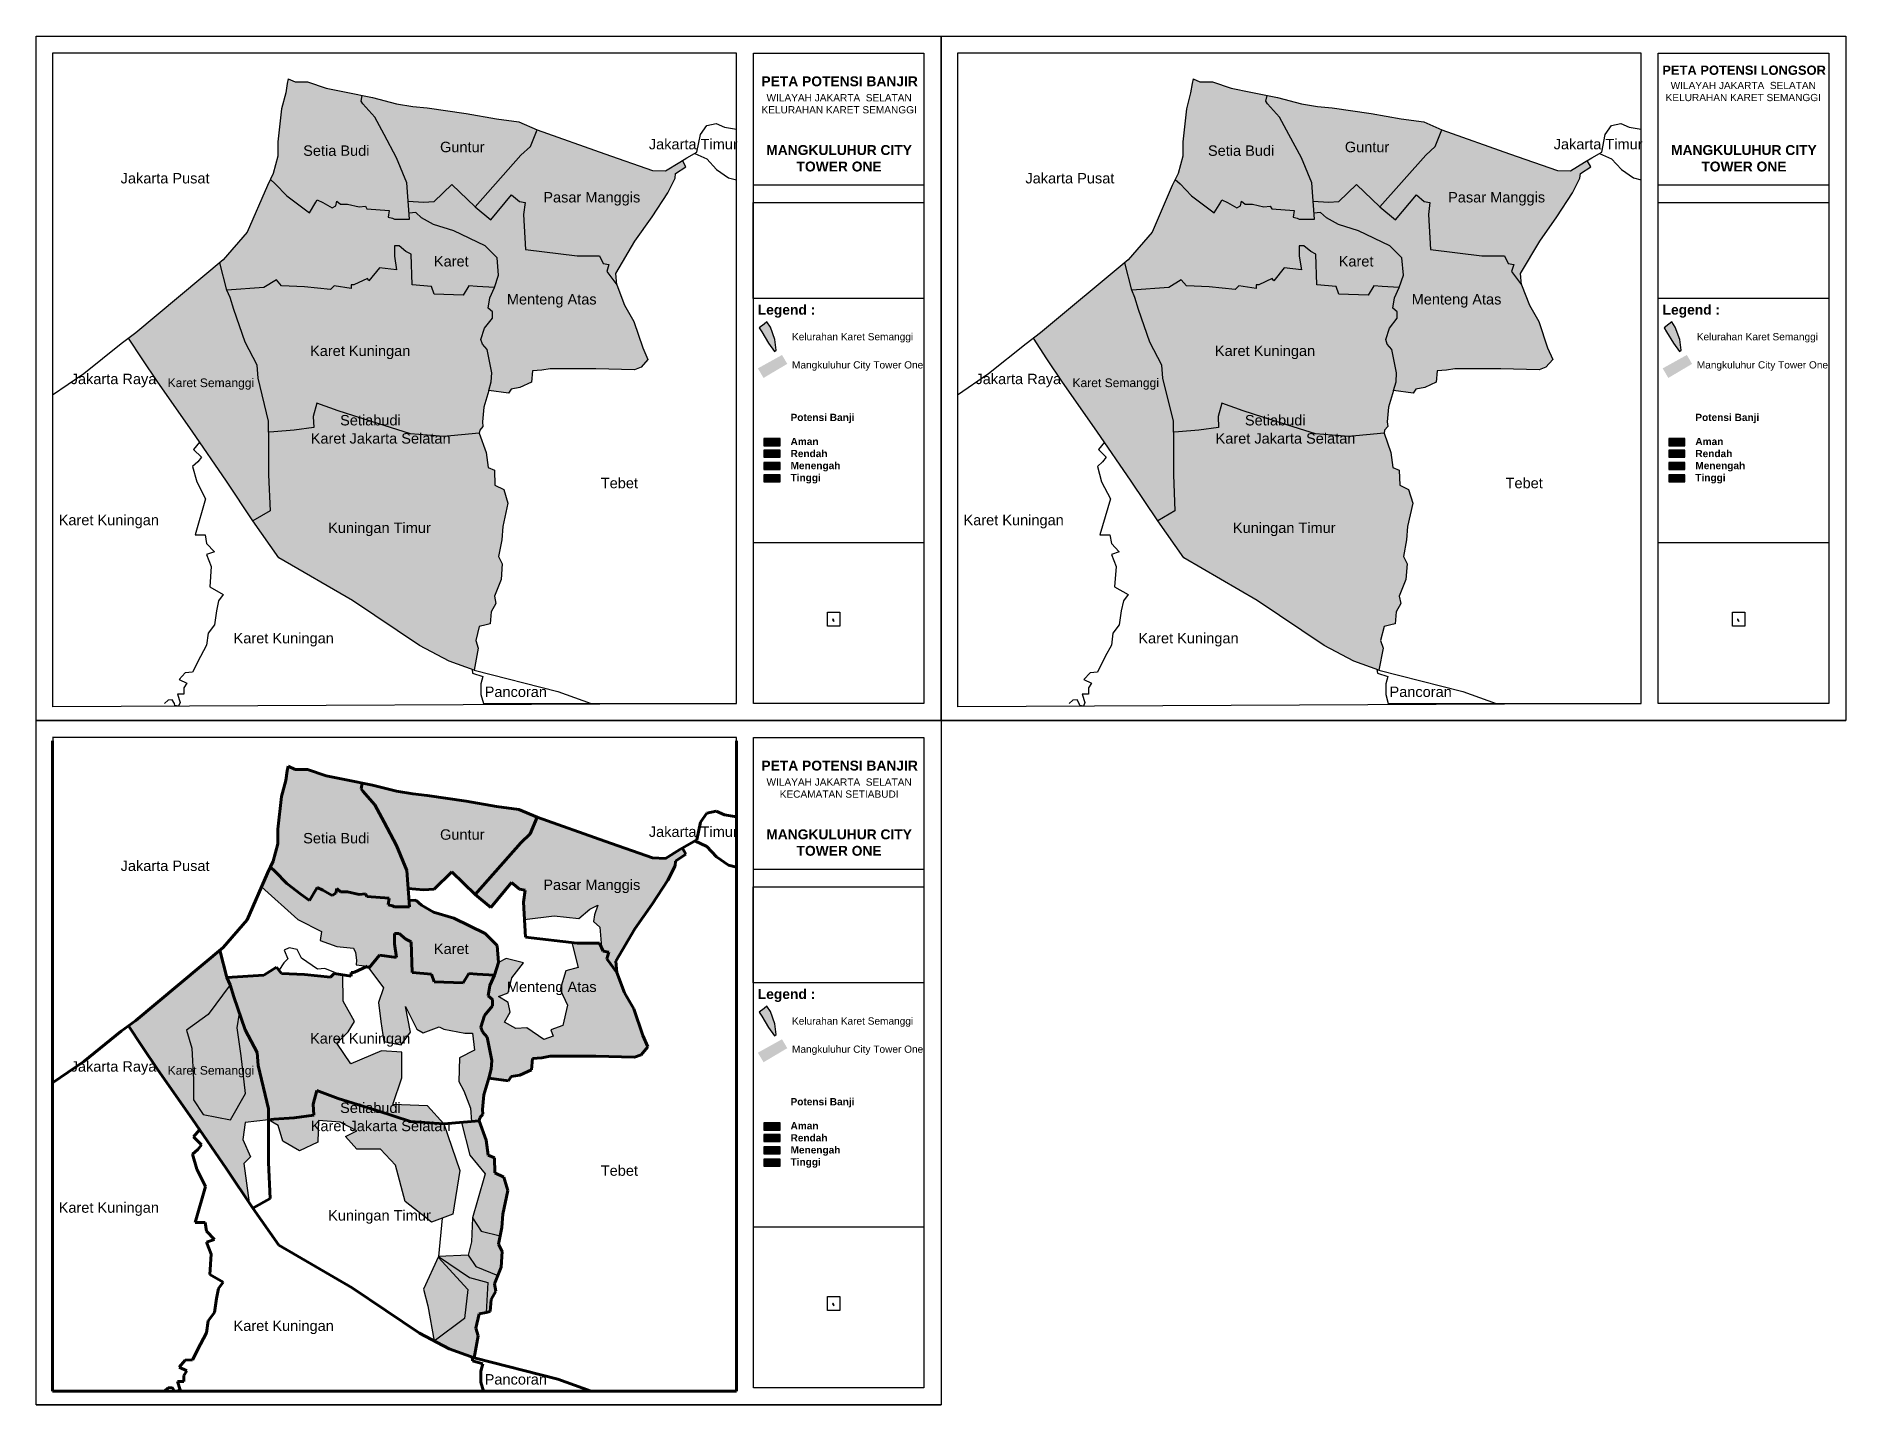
# Model space of a CAD drawing. Header units: millimetres. Extents: x -2888 to 7167, y -634 to 4310.
# Drawn here: x -678 to -140, y 266 to 673 of the extents above; entities that cross this region are included whole.
import ezdxf

# ---------------------------------------------------------------- set-up
doc = ezdxf.new("R2010")
doc.units = ezdxf.units.MM
doc.header["$MEASUREMENT"] = 0
doc.linetypes.add('ACAD_ISO06W100', pattern=[36, 24, -3, 0, -3, 0, -3, 0, -3])
doc.layers.add('Batas Luar', color=7, linetype='ACAD_ISO06W100', lineweight=211)
doc.styles.get("Standard").update_dxf_attribs({"font": 'arial.ttf'})
picture_1 = doc.add_image_def('image1.jpg', size_in_pixel=(1280, 720))

msp = doc.modelspace()

# ---------------------------------------------------------------- texts
at = {"attachment_point": 1}
for s, width, gutter_width, heights, insert, char_height in [('{\\fArial|b1|i0|c0|p34;PETA POTENSI LONGSOR}', 49.9201858, 13.73384, [4.76504], (-194.76015, 664.04814), 2.7467678), ('{\\fArial|b1|i0|c0|p34;PETA POTENSI BANJIR}', 46.6551601, 14.67301, [5.0909], (-462.33391, 660.84873), 2.9346019), ('\\pxqc;WILAYAH JAKARTA  SELATAN\\PKELURAHAN KARET SEMANGGI\\P ', 46.0194953, 10.7281, [11.50219], (-193.72208, 659.21412), 2.1456192), ('\\pxqc;WILAYAH JAKARTA  SELATAN\\PKELURAHAN KARET SEMANGGI\\P ', 46.0194953, 10.7281, [11.50219], (-462.26257, 655.57271), 2.1456192), ('\\pxqc;{\\fArial|b1|i0|c0|p34;MANGKULUHUR CITY \\PTOWER ONE}', 46.6551601, 14.67301, [16.90265], (-462.59594, 640.43511), 2.9346019), ('\\pxqc;{\\fArial|b1|i0|c0|p34;MANGKULUHUR CITY \\PTOWER ONE}', 46.6551601, 14.67301, [16.90265], (-193.85287, 640.43511), 2.9346019), ('\\pxql;{\\fArial|b1|i0|c0|p34;Legend :}', 46.6551601, 14.67301, [16.90265], (-463.42564, 593.02147), 2.9346019), ('\\pxql;{\\fArial|b1|i0|c0|p34;Legend :}', 46.6551601, 14.67301, [16.90265], (-194.68256, 593.02147), 2.9346019), ('\\pxql;Kelurahan Karet Semanggi', 46.0194953, 10.7281, [11.50219], (-453.25484, 584.61075), 2.1456192), ('\\pxql;Kelurahan Karet Semanggi', 46.0194953, 10.7281, [11.50219], (-184.51177, 584.61075), 2.1456192), ('\\pxql;Mangkuluhur City Tower One', 46.0194953, 10.7281, [11.50219], (-453.25484, 576.25004), 2.1456192), ('\\pxql;Mangkuluhur City Tower One', 46.0194953, 10.7281, [11.50219], (-184.51177, 576.25004), 2.1456192), ('{\\fArial|b1|i0|c0|p34;Potensi Banji\\P\\PAman\\PRendah\\PMenengah\\PTinggi}', 46.0194953, 10.7281, [23.43921], (-453.69233, 560.65432), 2.1456192), ('{\\fArial|b1|i0|c0|p34;Potensi Banji\\P\\PAman\\PRendah\\PMenengah\\PTinggi}', 46.0194953, 10.7281, [23.43921], (-184.94925, 560.65432), 2.1456192), ('{\\fArial|b1|i0|c0|p34;PETA POTENSI BANJIR}', 46.6551601, 14.67301, [5.0909], (-462.33391, 457.64688), 2.9346019), ('\\pxqc;WILAYAH JAKARTA  SELATAN\\PKECAMATAN SETIABUDI\\P ', 46.0194953, 10.7281, [11.50219], (-462.26257, 452.37086), 2.1456192), ('\\pxqc;{\\fArial|b1|i0|c0|p34;MANGKULUHUR CITY \\PTOWER ONE}', 46.6551601, 14.67301, [16.90265], (-462.59594, 437.23326), 2.9346019), ('\\pxql;{\\fArial|b1|i0|c0|p34;Legend :}', 46.6551601, 14.67301, [16.90265], (-463.42564, 389.81962), 2.9346019), ('\\pxql;Kelurahan Karet Semanggi', 46.0194953, 10.7281, [11.50219], (-453.25484, 381.4089), 2.1456192), ('\\pxql;Mangkuluhur City Tower One', 46.0194953, 10.7281, [11.50219], (-453.25484, 373.04819), 2.1456192), ('{\\fArial|b1|i0|c0|p34;Potensi Banji\\P\\PAman\\PRendah\\PMenengah\\PTinggi}', 46.0194953, 10.7281, [23.43921], (-453.69233, 357.45247), 2.1456192)]:
    msp.add_mtext_dynamic_manual_height_columns(s, width=width, gutter_width=gutter_width, heights=heights, dxfattribs=dict(at, insert=insert, char_height=char_height))
at = {"color": 0, "attachment_point": 1}
for s, width, gutter_width, heights, insert, char_height in [('\\pxqc;Setia Budi', 34.5605725, 4.09787, [12.20509], (-605.88136, 640.34031), 3.0916785), ('\\pxqc;Guntur', 34.5605725, 4.09787, [12.20509], (-568.47205, 641.4224), 3.0916785), ('\\pxqc;Jakarta Timur', 34.5605725, 4.09787, [12.20509], (-499.85242, 642.26563), 3.0916785), ('\\pxqc;Setia Budi', 34.5605725, 4.09787, [12.20509], (-337.13828, 640.34031), 3.0916785), ('\\pxqc;Guntur', 34.5605725, 4.09787, [12.20509], (-299.72897, 641.4224), 3.0916785), ('\\pxqc;Jakarta Timur', 34.5605725, 4.09787, [12.20509], (-231.10935, 642.26563), 3.0916785), ('\\pxqc;Jakarta Pusat', 34.5605725, 4.09787, [12.20509], (-656.73947, 632.14736), 3.0916785), ('\\pxqc;Jakarta Pusat', 34.5605725, 4.09787, [12.20509], (-387.99639, 632.14736), 3.0916785), ('\\pxqc;Pasar Manggis', 34.5605725, 4.09787, [12.20509], (-529.99629, 626.49807), 3.0916785), ('\\pxqc;Pasar Manggis', 34.5605725, 4.09787, [12.20509], (-261.25321, 626.49807), 3.0916785), ('\\pxqc;Karet', 34.5605725, 4.09787, [12.20509], (-571.73395, 607.48424), 3.0916785), ('\\pxqc;Karet', 34.5605725, 4.09787, [12.20509], (-302.99087, 607.48424), 3.0916785), ('\\pxqc;Menteng Atas', 34.5605725, 4.09787, [12.20509], (-541.89925, 596.19962), 3.0916785), ('\\pxqc;Menteng Atas', 34.5605725, 4.09787, [12.20509], (-273.15618, 596.19962), 3.0916785), ('\\pxqc;Karet Kuningan', 34.5605725, 4.09787, [12.20509], (-598.78614, 580.89581), 3.0916785), ('\\pxqc;Karet Kuningan', 34.5605725, 4.09787, [12.20509], (-330.04306, 580.89581), 3.0916785), ('\\pxqc;Jakarta Raya', 34.5605725, 4.09787, [12.20509], (-672.05892, 572.54828), 3.0916785), ('\\pxqc;Karet Semanggi', 28.6793802, 3.40053, [10.12814], (-640.18718, 571.13651), 2.5655658), ('\\pxqc;Jakarta Raya', 34.5605725, 4.09787, [12.20509], (-403.31584, 572.54828), 3.0916785), ('\\pxqc;Karet Semanggi', 28.6793802, 3.40053, [10.12814], (-371.4441, 571.13651), 2.5655658), ('\\pxqc;Setiabudi', 34.5605725, 4.09787, [12.20509], (-595.74761, 560.28377), 3.0916785), ('\\pxqc;Setiabudi', 34.5605725, 4.09787, [12.20509], (-327.00453, 560.28377), 3.0916785), ('\\pxqc;Karet Jakarta Selatan', 45.7191524, 4.09787, [12.20509], (-598.28647, 554.88532), 3.0916785), ('\\pxqc;Karet Jakarta Selatan', 45.7191524, 4.09787, [12.20509], (-329.5434, 554.88532), 3.0916785), ('\\pxqc;Tebet', 34.5605725, 4.09787, [12.20509], (-521.80334, 541.63149), 3.0916785), ('\\pxqc;Tebet', 34.5605725, 4.09787, [12.20509], (-253.06026, 541.63149), 3.0916785), ('\\pxqc;Karet Kuningan', 34.5605725, 4.09787, [12.20509], (-673.45017, 530.65603), 3.0916785), ('\\pxqc;Kuningan Timur', 34.5605725, 4.09787, [12.20509], (-593.06653, 528.33727), 3.0916785), ('\\pxqc;Karet Kuningan', 34.5605725, 4.09787, [12.20509], (-404.70709, 530.65603), 3.0916785), ('\\pxqc;Kuningan Timur', 34.5605725, 4.09787, [12.20509], (-324.32345, 528.33727), 3.0916785), ('\\pxqc;Karet Kuningan', 34.5605725, 4.09787, [12.20509], (-621.50997, 495.56548), 3.0916785), ('\\pxqc;Karet Kuningan', 34.5605725, 4.09787, [12.20509], (-352.7669, 495.56548), 3.0916785), ('\\pxqc;Pancoran', 34.5605725, 4.09787, [12.20509], (-552.56554, 479.64334), 3.0916785), ('\\pxqc;Pancoran', 34.5605725, 4.09787, [12.20509], (-283.82247, 479.64334), 3.0916785), ('\\pxqc;Setia Budi', 34.5611332, 4.09794, [12.20529], (-605.88356, 436.17364), 3.0917286), ('\\pxqc;Guntur', 34.5611332, 4.09794, [12.20529], (-568.47365, 437.25574), 3.0917286), ('\\pxqc;Jakarta Timur', 34.5611332, 4.09794, [12.20529], (-499.85291, 438.09898), 3.0917286), ('\\pxqc;Jakarta Pusat', 34.5611332, 4.09794, [12.20529], (-656.7425, 427.98056), 3.0917286), ('\\pxqc;Pasar Manggis', 34.5611332, 4.09794, [12.20529], (-529.99727, 422.33117), 3.0917286), ('\\pxqc;Karet', 34.5611332, 4.09794, [12.20529], (-571.7356, 403.31704), 3.0917286), ('\\pxqc;Menteng Atas', 34.5611332, 4.09794, [12.20529], (-541.90042, 392.03223), 3.0917286), ('\\pxqc;Karet Kuningan', 34.5611332, 4.09794, [12.20529], (-598.78823, 376.72817), 3.0917286), ('\\pxqc;Jakarta Raya', 34.5611332, 4.09794, [12.20529], (-672.0622, 368.3805), 3.0917286), ('\\pxqc;Karet Semanggi', 28.6798455, 3.40059, [10.12831], (-640.18995, 366.96871), 2.5656074), ('\\pxqc;Setiabudi', 34.5611332, 4.09794, [12.20529], (-595.74965, 356.1158), 3.0917286), ('\\pxqc;Karet Jakarta Selatan', 45.7198941, 4.09794, [12.20529], (-598.28856, 350.71726), 3.0917286), ('\\pxqc;Tebet', 34.5611332, 4.09794, [12.20529], (-521.80419, 337.46322), 3.0917286), ('\\pxqc;Karet Kuningan', 34.5611332, 4.09794, [12.20529], (-673.45348, 326.48758), 3.0917286), ('\\pxqc;Kuningan Timur', 34.5611332, 4.09794, [12.20529], (-593.06853, 324.16878), 3.0917286), ('\\pxqc;Karet Kuningan', 34.5611332, 4.09794, [12.20529], (-621.51244, 291.39646), 3.0917286), ('\\pxqc;Pancoran', 34.5611332, 4.09794, [12.20529], (-552.56689, 275.47406), 3.0917286)]:
    msp.add_mtext_dynamic_manual_height_columns(s, width=width, gutter_width=gutter_width, heights=heights, dxfattribs=dict(at, insert=insert, char_height=char_height))

# ---------------------------------------------------------------- hatches: boundary and pattern name
h = msp.add_hatch(color=4)
h.dxf.hatch_style = 1
h.paths.add_polyline_path([(-459.66589, 586.34733), (-460.7129, 587.9342), (-461.56982, 587.27796), (-462.97277, 586.14801), (-462.24492, 585.00119), (-460.18998, 581.58677), (-458.40772, 579.12491), (-457.93291, 579.49493), (-458.32951, 582.73863)])
h = msp.add_hatch(color=4)
h.dxf.hatch_style = 1
h.paths.add_polyline_path([(-190.92282, 586.34733), (-191.96983, 587.9342), (-192.82674, 587.27796), (-194.22969, 586.14801), (-193.50184, 585.00119), (-191.44691, 581.58677), (-189.66464, 579.12491), (-189.18983, 579.49493), (-189.58643, 582.73863)])
at = {"transparency": 33554687}
h = msp.add_hatch(color=8, dxfattribs=at)
h.dxf.hatch_style = 1
h.paths.add_polyline_path([(-454.65418, 575.46986), (-456.22064, 578.11509), (-463.39195, 574.13058), (-461.71053, 571.29121)])
h = msp.add_hatch(color=8, dxfattribs=at)
h.dxf.hatch_style = 1
h.paths.add_polyline_path([(-185.9111, 575.46986), (-187.47756, 578.11509), (-194.64888, 574.13058), (-192.96745, 571.29121)])
h = msp.add_hatch(color=3)
h.dxf.hatch_style = 1
h.paths.add_polyline_path([(-456.77563, 551.16811), (-456.77563, 553.29574), (-461.61229, 553.29574), (-461.61229, 551.16811)])
h = msp.add_hatch(color=2)
h.dxf.hatch_style = 1
h.paths.add_polyline_path([(-456.77563, 547.75314), (-456.77563, 549.88077), (-461.61229, 549.88077), (-461.61229, 547.75314)])
h = msp.add_hatch(color=3)
h.dxf.hatch_style = 1
h.paths.add_polyline_path([(-188.03255, 551.16811), (-188.03255, 553.29574), (-192.86921, 553.29574), (-192.86921, 551.16811)])
h = msp.add_hatch(color=2)
h.dxf.hatch_style = 1
h.paths.add_polyline_path([(-188.03255, 547.75314), (-188.03255, 549.88077), (-192.86921, 549.88077), (-192.86921, 547.75314)])
at = {"true_color": 0xf27172}
h = msp.add_hatch(color=11, dxfattribs=at)
h.dxf.hatch_style = 1
h.paths.add_polyline_path([(-456.77563, 544.05847), (-456.77563, 546.1861), (-461.61229, 546.1861), (-461.61229, 544.05847)])
h = msp.add_hatch(color=11, dxfattribs=at)
h.dxf.hatch_style = 1
h.paths.add_polyline_path([(-188.03255, 544.05847), (-188.03255, 546.1861), (-192.86921, 546.1861), (-192.86921, 544.05847)])
at = {"true_color": 0xed1f24}
h = msp.add_hatch(color=240, dxfattribs=at)
h.dxf.hatch_style = 1
h.paths.add_polyline_path([(-461.61229, 542.5586), (-461.61229, 540.43097), (-456.77563, 540.43097), (-456.77563, 542.5586)])
h = msp.add_hatch(color=240, dxfattribs=at)
h.dxf.hatch_style = 1
h.paths.add_polyline_path([(-192.86921, 542.5586), (-192.86921, 540.43097), (-188.03255, 540.43097), (-188.03255, 542.5586)])
h = msp.add_hatch(color=4)
h.dxf.hatch_style = 1
h.paths.add_polyline_path([(-459.66589, 383.14548), (-460.7129, 384.73235), (-461.56982, 384.07611), (-462.97277, 382.94616), (-462.24492, 381.79935), (-460.18998, 378.38493), (-458.40772, 375.92306), (-457.93291, 376.29308), (-458.32951, 379.53679)])
at = {"transparency": 33554687}
h = msp.add_hatch(color=8, dxfattribs=at)
h.dxf.hatch_style = 1
h.paths.add_polyline_path([(-454.65418, 372.26801), (-456.22064, 374.91324), (-463.39195, 370.92873), (-461.71053, 368.08937)])
h = msp.add_hatch(color=3)
h.dxf.hatch_style = 1
h.paths.add_polyline_path([(-456.77563, 347.96626), (-456.77563, 350.0939), (-461.61229, 350.0939), (-461.61229, 347.96626)])
h = msp.add_hatch(color=2)
h.dxf.hatch_style = 1
h.paths.add_polyline_path([(-456.77563, 344.55129), (-456.77563, 346.67892), (-461.61229, 346.67892), (-461.61229, 344.55129)])
at = {"true_color": 0xf27172}
h = msp.add_hatch(color=11, dxfattribs=at)
h.dxf.hatch_style = 1
h.paths.add_polyline_path([(-456.77563, 340.85662), (-456.77563, 342.98425), (-461.61229, 342.98425), (-461.61229, 340.85662)])
at = {"true_color": 0xed1f24}
h = msp.add_hatch(color=240, dxfattribs=at)
h.dxf.hatch_style = 1
h.paths.add_polyline_path([(-461.61229, 339.35676), (-461.61229, 337.22913), (-456.77563, 337.22913), (-456.77563, 339.35676)])
at = {"layer": 'Batas Luar', "ltscale": 100, "transparency": 33554687}
h = msp.add_hatch(color=3, dxfattribs=at)
h.dxf.hatch_style = 1
h.paths.add_polyline_path([(-591.57128, 657.35158), (-597.1363, 659.20659), (-600.84631, 659.20659), (-602.8559, 660.1341), (-603.16507, 658.74284), (-603.62882, 655.96033), (-604.8655, 651.16823), (-605.94758, 641.42944), (-605.94758, 637.10109), (-607.33884, 631.99982), (-608.18905, 630.22211), (-606.7205, 628.90814), (-603.31966, 625.35271), (-598.99131, 622.10645), (-596.56743, 620.28854), (-594.66296, 623.49771), (-594.28347, 624.13716), (-592.65337, 623.34312), (-589.87085, 621.79728), (-588.78877, 622.41562), (-588.4796, 623.80687), (-587.39751, 622.87937), (-585.23334, 622.87937), (-581.83249, 622.10645), (-579.97748, 622.26103), (-579.51373, 621.48811), (-572.86662, 621.02436), (-573.17579, 619.01477), (-571.93912, 618.7056), (-571.32078, 618.39644), (-566.83785, 618.39644), (-567.61077, 629.21731), (-570.70245, 636.63734), (-574.41246, 643.59362), (-577.19497, 648.69489), (-581.25407, 653.28343), (-580.88393, 655.17116), (-585.69709, 656.11491)])
h.paths.add_polyline_path([(-541.02233, 648.23113), (-549.9882, 649.77697), (-561.582, 651.4774), (-565.91035, 651.94115), (-570.70245, 652.71407), (-577.81331, 654.56907), (-580.88393, 655.17116), (-581.21416, 653.48699), (-580.7504, 652.71407), (-577.19497, 648.69489), (-574.41246, 643.59362), (-570.70245, 636.63734), (-567.61077, 629.21731), (-567.22431, 623.80687), (-562.66408, 623.49771), (-559.57241, 623.65229), (-554.31655, 628.75356), (-547.36028, 622.10645), (-533.75689, 637.41026), (-530.97438, 640.03819), (-528.96479, 644.98487), (-534.37523, 647.30363)])
h.paths.add_polyline_path([(-528.96479, 644.98487), (-530.97438, 640.03819), (-533.75689, 637.41026), (-547.36028, 622.10645), (-542.72276, 618.24185), (-536.5394, 625.66188), (-534.22064, 623.65229), (-532.52022, 623.34312), (-532.98397, 619.78769), (-532.36564, 609.43057), (-517.06183, 607.57556), (-510.41472, 607.57556), (-509.33263, 605.2568), (-507.63221, 604.94763), (-508.25054, 602.93804), (-505.31345, 598.91886), (-505.62262, 602.31971), (-499.90301, 611.90391), (-494.80174, 619.16936), (-490.16422, 626.28022), (-488.00005, 630.60857), (-487.84546, 631.99982), (-484.75379, 634.00941), (-485.80971, 635.85728), (-486.60879, 635.40067), (-490.78256, 632.77274), (-494.64716, 632.92732), (-508.86888, 637.87401)])
h.paths.add_polyline_path([(-532.98397, 619.78769), (-532.52022, 623.34312), (-534.22064, 623.65229), (-536.5394, 625.66188), (-542.72276, 618.24185), (-547.36028, 622.10645), (-554.31655, 628.75356), (-559.57241, 623.65229), (-562.66408, 623.49771), (-567.22431, 623.80687), (-566.97125, 620.264), (-564.98284, 620.40603), (-563.28242, 618.86019), (-559.72699, 616.8506), (-553.69822, 614.99559), (-544.42318, 610.51266), (-540.86775, 606.95723), (-540.404, 601.85596), (-541.64067, 598.14594), (-543.03193, 595.05426), (-543.49568, 591.96258), (-542.25901, 590.8805), (-542.25901, 589.02549), (-544.57777, 586.0884), (-545.65985, 582.68755), (-545.1961, 581.29629), (-543.80485, 579.75045), (-542.41359, 572.79418), (-542.56817, 570.16625), (-543.34109, 567.53832), (-537.4669, 566.76541), (-536.69398, 568.00208), (-534.06606, 568.46583), (-530.66521, 570.01167), (-530.35604, 573.41251), (-527.57353, 573.5671), (-525.10019, 574.03085), (-511.49681, 574.03085), (-500.05759, 573.72168), (-498.048, 574.4946), (-496.03841, 576.81336), (-497.58425, 580.21421), (-500.21218, 588.09799), (-502.99469, 592.89009), (-505.31345, 598.91886), (-508.25054, 602.93804), (-507.63221, 604.94763), (-509.33263, 605.2568), (-510.41472, 607.57556), (-517.06183, 607.57556), (-532.36564, 609.43057)])
h.paths.add_polyline_path([(-589.25252, 598.60969), (-584.15125, 597.83677), (-584.15125, 598.91886), (-583.37833, 598.91886), (-579.35915, 600.77387), (-578.8954, 600.15553), (-575.80372, 604.02013), (-570.70245, 603.4018), (-571.32078, 607.42098), (-571.32078, 610.51266), (-569.92953, 610.51266), (-567.91994, 608.81223), (-566.3741, 608.03931), (-566.06493, 598.91886), (-560.34533, 598.45511), (-559.57241, 596.13635), (-550.91571, 595.82718), (-549.21528, 598.60969), (-546.74194, 598.45511), (-541.64067, 598.14594), (-540.404, 601.85596), (-540.86775, 606.95723), (-544.42318, 610.51266), (-553.69822, 614.99559), (-559.72699, 616.8506), (-563.28242, 618.86019), (-564.98284, 620.40603), (-566.97125, 620.264), (-566.83785, 618.39644), (-571.32078, 618.39644), (-571.93912, 618.7056), (-573.17579, 619.01477), (-572.86662, 621.02436), (-579.51373, 621.48811), (-579.97748, 622.26103), (-581.83249, 622.10645), (-585.23334, 622.87937), (-587.39751, 622.87937), (-588.4796, 623.80687), (-588.78877, 622.41562), (-589.87085, 621.79728), (-592.65337, 623.34312), (-594.28347, 624.13716), (-594.66296, 623.49771), (-596.56743, 620.28854), (-598.99131, 622.10645), (-603.31966, 625.35271), (-606.7205, 628.90814), (-608.18905, 630.22211), (-609.03926, 628.44439), (-615.06803, 614.53184), (-622.1789, 606.33889), (-623.18242, 605.50262), (-621.09681, 597.37302), (-610.12135, 598.14594), (-606.41133, 600.4647), (-604.8655, 598.60969), (-598.0638, 598.30053), (-590.33461, 597.52761)])
h.paths.add_polyline_path([(-584.15125, 597.83677), (-589.25252, 598.60969), (-590.33461, 597.52761), (-598.0638, 598.30053), (-604.8655, 598.60969), (-606.41133, 600.4647), (-610.12135, 598.14594), (-621.09681, 597.37302), (-620.1693, 595.20885), (-619.08722, 591.65342), (-615.68637, 581.91463), (-612.13094, 575.11294), (-611.82177, 571.24834), (-608.73009, 558.41787), (-608.73009, 555.17161), (-607.18425, 555.32619), (-601.15548, 555.78995), (-595.28129, 556.56287), (-595.43588, 559.80913), (-594.35379, 563.82831), (-588.01585, 561.50955), (-576.26747, 557.79954), (-566.52868, 554.70786), (-556.63531, 553.93494), (-546.1236, 554.86244), (-545.96902, 555.78995), (-545.04152, 556.87203), (-545.1961, 558.26329), (-544.80324, 562.56702), (-543.34109, 567.53832), (-542.56817, 570.16625), (-542.41359, 572.79418), (-543.80485, 579.75045), (-545.1961, 581.29629), (-545.65985, 582.68755), (-544.57777, 586.0884), (-542.25901, 589.02549), (-542.25901, 590.8805), (-543.49568, 591.96258), (-543.03193, 595.05426), (-541.64067, 598.14594), (-546.74194, 598.45511), (-549.21528, 598.60969), (-550.91571, 595.82718), (-559.57241, 596.13635), (-560.34533, 598.45511), (-566.06493, 598.91886), (-566.3741, 608.03931), (-567.91994, 608.81223), (-569.92953, 610.51266), (-571.32078, 610.51266), (-571.32078, 607.42098), (-570.70245, 603.4018), (-575.80372, 604.02013), (-578.8954, 600.15553), (-579.35915, 600.77387), (-583.37833, 598.91886), (-584.15125, 598.91886)])
h.paths.add_polyline_path([(-608.73009, 555.17161), (-608.73009, 558.41787), (-611.82177, 571.24834), (-612.13094, 575.11294), (-615.68637, 581.91463), (-619.08722, 591.65342), (-620.1693, 595.20885), (-621.09681, 597.37302), (-623.18242, 605.50262), (-648.14899, 584.69714), (-650.31317, 583.07401), (-646.29399, 576.96794), (-641.65647, 570.01167), (-631.45393, 555.48078), (-621.25139, 540.64072), (-613.36761, 528.89234), (-608.26634, 531.82944), (-608.73009, 542.49573)])
h = msp.add_hatch(color=3, dxfattribs=at)
h.dxf.hatch_style = 1
h.paths.add_polyline_path([(-322.8282, 657.35158), (-328.39322, 659.20659), (-332.10324, 659.20659), (-334.11283, 660.1341), (-334.422, 658.74284), (-334.88575, 655.96033), (-336.12242, 651.16823), (-337.20451, 641.42944), (-337.20451, 637.10109), (-338.59576, 631.99982), (-339.44597, 630.22211), (-337.97743, 628.90814), (-334.57658, 625.35271), (-330.24823, 622.10645), (-327.82435, 620.28854), (-325.91988, 623.49771), (-325.5404, 624.13716), (-323.91029, 623.34312), (-321.12778, 621.79728), (-320.04569, 622.41562), (-319.73652, 623.80687), (-318.65443, 622.87937), (-316.49026, 622.87937), (-313.08941, 622.10645), (-311.23441, 622.26103), (-310.77065, 621.48811), (-304.12355, 621.02436), (-304.43271, 619.01477), (-303.19604, 618.7056), (-302.57771, 618.39644), (-298.09477, 618.39644), (-298.86769, 629.21731), (-301.95937, 636.63734), (-305.66939, 643.59362), (-308.4519, 648.69489), (-312.51099, 653.28343), (-312.14085, 655.17116), (-316.95401, 656.11491)])
h.paths.add_polyline_path([(-272.27926, 648.23113), (-281.24513, 649.77697), (-292.83892, 651.4774), (-297.16727, 651.94115), (-301.95937, 652.71407), (-309.07023, 654.56907), (-312.14085, 655.17116), (-312.47108, 653.48699), (-312.00733, 652.71407), (-308.4519, 648.69489), (-305.66939, 643.59362), (-301.95937, 636.63734), (-298.86769, 629.21731), (-298.48123, 623.80687), (-293.92101, 623.49771), (-290.82933, 623.65229), (-285.57348, 628.75356), (-278.6172, 622.10645), (-265.01381, 637.41026), (-262.2313, 640.03819), (-260.22171, 644.98487), (-265.63215, 647.30363)])
h.paths.add_polyline_path([(-260.22171, 644.98487), (-262.2313, 640.03819), (-265.01381, 637.41026), (-278.6172, 622.10645), (-273.97968, 618.24185), (-267.79632, 625.66188), (-265.47756, 623.65229), (-263.77714, 623.34312), (-264.24089, 619.78769), (-263.62256, 609.43057), (-248.31875, 607.57556), (-241.67164, 607.57556), (-240.58955, 605.2568), (-238.88913, 604.94763), (-239.50747, 602.93804), (-236.57037, 598.91886), (-236.87954, 602.31971), (-231.15993, 611.90391), (-226.05866, 619.16936), (-221.42115, 626.28022), (-219.25697, 630.60857), (-219.10239, 631.99982), (-216.01071, 634.00941), (-217.06664, 635.85728), (-217.86572, 635.40067), (-222.03948, 632.77274), (-225.90408, 632.92732), (-240.1258, 637.87401)])
h.paths.add_polyline_path([(-264.24089, 619.78769), (-263.77714, 623.34312), (-265.47756, 623.65229), (-267.79632, 625.66188), (-273.97968, 618.24185), (-278.6172, 622.10645), (-285.57348, 628.75356), (-290.82933, 623.65229), (-293.92101, 623.49771), (-298.48123, 623.80687), (-298.22817, 620.264), (-296.23977, 620.40603), (-294.53934, 618.86019), (-290.98391, 616.8506), (-284.95514, 614.99559), (-275.6801, 610.51266), (-272.12467, 606.95723), (-271.66092, 601.85596), (-272.89759, 598.14594), (-274.28885, 595.05426), (-274.7526, 591.96258), (-273.51593, 590.8805), (-273.51593, 589.02549), (-275.83469, 586.0884), (-276.91678, 582.68755), (-276.45302, 581.29629), (-275.06177, 579.75045), (-273.67051, 572.79418), (-273.8251, 570.16625), (-274.59802, 567.53832), (-268.72383, 566.76541), (-267.95091, 568.00208), (-265.32298, 568.46583), (-261.92213, 570.01167), (-261.61297, 573.41251), (-258.83046, 573.5671), (-256.35711, 574.03085), (-242.75373, 574.03085), (-231.31452, 573.72168), (-229.30493, 574.4946), (-227.29534, 576.81336), (-228.84117, 580.21421), (-231.4691, 588.09799), (-234.25161, 592.89009), (-236.57037, 598.91886), (-239.50747, 602.93804), (-238.88913, 604.94763), (-240.58955, 605.2568), (-241.67164, 607.57556), (-248.31875, 607.57556), (-263.62256, 609.43057)])
h.paths.add_polyline_path([(-320.50944, 598.60969), (-315.40817, 597.83677), (-315.40817, 598.91886), (-314.63525, 598.91886), (-310.61607, 600.77387), (-310.15232, 600.15553), (-307.06064, 604.02013), (-301.95937, 603.4018), (-302.57771, 607.42098), (-302.57771, 610.51266), (-301.18645, 610.51266), (-299.17686, 608.81223), (-297.63102, 608.03931), (-297.32185, 598.91886), (-291.60225, 598.45511), (-290.82933, 596.13635), (-282.17263, 595.82718), (-280.47221, 598.60969), (-277.99886, 598.45511), (-272.89759, 598.14594), (-271.66092, 601.85596), (-272.12467, 606.95723), (-275.6801, 610.51266), (-284.95514, 614.99559), (-290.98391, 616.8506), (-294.53934, 618.86019), (-296.23977, 620.40603), (-298.22817, 620.264), (-298.09477, 618.39644), (-302.57771, 618.39644), (-303.19604, 618.7056), (-304.43271, 619.01477), (-304.12355, 621.02436), (-310.77065, 621.48811), (-311.23441, 622.26103), (-313.08941, 622.10645), (-316.49026, 622.87937), (-318.65443, 622.87937), (-319.73652, 623.80687), (-320.04569, 622.41562), (-321.12778, 621.79728), (-323.91029, 623.34312), (-325.5404, 624.13716), (-325.91988, 623.49771), (-327.82435, 620.28854), (-330.24823, 622.10645), (-334.57658, 625.35271), (-337.97743, 628.90814), (-339.44597, 630.22211), (-340.29618, 628.44439), (-346.32496, 614.53184), (-353.43582, 606.33889), (-354.43935, 605.50262), (-352.35373, 597.37302), (-341.37827, 598.14594), (-337.66826, 600.4647), (-336.12242, 598.60969), (-329.32073, 598.30053), (-321.59153, 597.52761)])
h.paths.add_polyline_path([(-315.40817, 597.83677), (-320.50944, 598.60969), (-321.59153, 597.52761), (-329.32073, 598.30053), (-336.12242, 598.60969), (-337.66826, 600.4647), (-341.37827, 598.14594), (-352.35373, 597.37302), (-351.42623, 595.20885), (-350.34414, 591.65342), (-346.94329, 581.91463), (-343.38786, 575.11294), (-343.07869, 571.24834), (-339.98702, 558.41787), (-339.98702, 555.17161), (-338.44118, 555.32619), (-332.4124, 555.78995), (-326.53821, 556.56287), (-326.6928, 559.80913), (-325.61071, 563.82831), (-319.27277, 561.50955), (-307.52439, 557.79954), (-297.78561, 554.70786), (-287.89223, 553.93494), (-277.38053, 554.86244), (-277.22594, 555.78995), (-276.29844, 556.87203), (-276.45302, 558.26329), (-276.06016, 562.56702), (-274.59802, 567.53832), (-273.8251, 570.16625), (-273.67051, 572.79418), (-275.06177, 579.75045), (-276.45302, 581.29629), (-276.91678, 582.68755), (-275.83469, 586.0884), (-273.51593, 589.02549), (-273.51593, 590.8805), (-274.7526, 591.96258), (-274.28885, 595.05426), (-272.89759, 598.14594), (-277.99886, 598.45511), (-280.47221, 598.60969), (-282.17263, 595.82718), (-290.82933, 596.13635), (-291.60225, 598.45511), (-297.32185, 598.91886), (-297.63102, 608.03931), (-299.17686, 608.81223), (-301.18645, 610.51266), (-302.57771, 610.51266), (-302.57771, 607.42098), (-301.95937, 603.4018), (-307.06064, 604.02013), (-310.15232, 600.15553), (-310.61607, 600.77387), (-314.63525, 598.91886), (-315.40817, 598.91886)])
h.paths.add_polyline_path([(-339.98702, 555.17161), (-339.98702, 558.41787), (-343.07869, 571.24834), (-343.38786, 575.11294), (-346.94329, 581.91463), (-350.34414, 591.65342), (-351.42623, 595.20885), (-352.35373, 597.37302), (-354.43935, 605.50262), (-379.40592, 584.69714), (-381.57009, 583.07401), (-377.55091, 576.96794), (-372.91339, 570.01167), (-362.71085, 555.48078), (-352.50831, 540.64072), (-344.62453, 528.89234), (-339.52326, 531.82944), (-339.98702, 542.49573)])
h = msp.add_hatch(color=3, dxfattribs=at)
h.dxf.hatch_style = 1
h.paths.add_polyline_path([(-556.63531, 553.93494), (-566.52868, 554.70786), (-576.26747, 557.79954), (-588.01585, 561.50955), (-594.35379, 563.82831), (-595.43588, 559.80913), (-595.28129, 556.56287), (-601.15548, 555.78995), (-607.18425, 555.32619), (-608.73009, 555.17161), (-608.73009, 542.49573), (-608.26634, 531.82944), (-613.36761, 528.89234), (-605.63842, 517.91689), (-583.84208, 505.241), (-563.90076, 491.7922), (-555.08947, 487.15468), (-547.66944, 484.52676), (-546.43277, 491.01928), (-547.20569, 493.33804), (-546.1236, 497.51181), (-544.11401, 497.97556), (-542.87734, 498.28473), (-542.56817, 501.84016), (-541.17692, 504.3135), (-541.64067, 506.47767), (-539.63108, 511.42436), (-539.32191, 516.06188), (-540.404, 518.22605), (-539.4765, 523.17274), (-539.16733, 527.19192), (-537.62149, 534.1482), (-538.85816, 538.16738), (-541.48609, 539.40405), (-541.64067, 543.88698), (-543.49568, 544.6599), (-544.11401, 549.14284), (-546.1236, 554.86244)])
h = msp.add_hatch(color=3, dxfattribs=at)
h.dxf.hatch_style = 1
h.paths.add_polyline_path([(-287.89223, 553.93494), (-297.78561, 554.70786), (-307.52439, 557.79954), (-319.27277, 561.50955), (-325.61071, 563.82831), (-326.6928, 559.80913), (-326.53821, 556.56287), (-332.4124, 555.78995), (-338.44118, 555.32619), (-339.98702, 555.17161), (-339.98702, 542.49573), (-339.52326, 531.82944), (-344.62453, 528.89234), (-336.89534, 517.91689), (-315.099, 505.241), (-295.15768, 491.7922), (-286.34639, 487.15468), (-278.92637, 484.52676), (-277.68969, 491.01928), (-278.46261, 493.33804), (-277.38053, 497.51181), (-275.37094, 497.97556), (-274.13426, 498.28473), (-273.8251, 501.84016), (-272.43384, 504.3135), (-272.89759, 506.47767), (-270.888, 511.42436), (-270.57883, 516.06188), (-271.66092, 518.22605), (-270.73342, 523.17274), (-270.42425, 527.19192), (-268.87841, 534.1482), (-270.11508, 538.16738), (-272.74301, 539.40405), (-272.89759, 543.88698), (-274.7526, 544.6599), (-275.37094, 549.14284), (-277.38053, 554.86244)])
h = msp.add_hatch(color=2, dxfattribs=at)
h.dxf.hatch_style = 1
h.paths.add_polyline_path([(-440.94685, 499.53412), (-441.04925, 499.66786), (-441.15952, 499.65211), (-441.21465, 499.51052), (-441.15895, 499.45485), (-440.79375, 498.96245), (-440.79718, 499.18797), (-440.87595, 499.33745)])
h = msp.add_hatch(color=2, dxfattribs=at)
h.dxf.hatch_style = 1
h.paths.add_polyline_path([(-172.20377, 499.53412), (-172.30617, 499.66786), (-172.41644, 499.65211), (-172.47157, 499.51052), (-172.41587, 499.45485), (-172.05067, 498.96245), (-172.0541, 499.18797), (-172.13287, 499.33745)])
at = {"layer": 'Batas Luar', "ltscale": 100, "true_color": 0xf8d731, "transparency": 33554687}
h = msp.add_hatch(color=40, dxfattribs=at)
h.dxf.hatch_style = 1
h.paths.add_polyline_path([(-574.41416, 439.42699), (-577.19672, 444.52835), (-580.7522, 448.54759), (-581.21596, 449.32053), (-580.88573, 451.00472), (-585.69897, 451.9485), (-591.57325, 453.18519), (-597.13837, 455.04022), (-600.84844, 455.04022), (-602.85806, 455.96774), (-603.16724, 454.57646), (-603.631, 451.79391), (-604.86769, 447.00173), (-605.94979, 437.26278), (-605.94979, 432.93436), (-607.34107, 427.83301), (-608.1913, 426.05527), (-606.72272, 424.74128), (-603.32182, 421.1858), (-598.9934, 417.93948), (-596.56949, 416.12154), (-594.66498, 419.33076), (-594.28549, 419.97022), (-592.65536, 419.17617), (-589.8728, 417.63031), (-588.7907, 418.24865), (-588.48153, 419.63993), (-587.39942, 418.71241), (-585.23521, 418.71241), (-581.83431, 417.93948), (-579.97927, 418.09407), (-579.51551, 417.32113), (-572.8683, 416.85738), (-573.17747, 414.84775), (-571.94078, 414.53858), (-571.32243, 414.22941), (-566.83943, 414.22941), (-567.61236, 425.05046), (-570.70409, 432.4706)])
h = msp.add_hatch(color=40, dxfattribs=at)
h.dxf.hatch_style = 1
h.paths.add_polyline_path([(-528.96575, 440.81827), (-534.37627, 443.13707), (-541.02349, 444.06459), (-549.9895, 445.61045), (-561.58349, 447.3109), (-565.91191, 447.77466), (-570.70409, 448.54759), (-577.81506, 450.40263), (-580.88573, 451.00472), (-581.21596, 449.32053), (-580.7522, 448.54759), (-577.19672, 444.52835), (-574.41416, 439.42699), (-570.70409, 432.4706), (-567.61236, 425.05046), (-567.22589, 419.63993), (-562.66559, 419.33076), (-559.57386, 419.48534), (-554.31792, 424.5867), (-547.36153, 417.93948), (-533.75793, 433.24354), (-530.97537, 435.87151)])
h = msp.add_hatch(color=40, dxfattribs=at)
h.dxf.hatch_style = 1
h.paths.add_polyline_path([(-488.00034, 426.44173), (-487.84576, 427.83301), (-484.75403, 429.84264), (-485.80997, 431.69054), (-486.60907, 431.23391), (-490.7829, 428.60594), (-494.64756, 428.76053), (-508.86951, 433.7073), (-528.96575, 440.81827), (-530.97537, 435.87151), (-533.75793, 433.24354), (-547.36153, 417.93948), (-542.72394, 414.07482), (-536.54048, 421.49497), (-534.22169, 419.48534), (-532.52124, 419.17617), (-532.985, 415.62068), (-532.67582, 410.44204), (-523.93524, 411.52066), (-516.61413, 410.75916), (-513.25861, 413.50046), (-510.97078, 414.71884), (-511.88596, 411.82523), (-512.19099, 409.84542), (-510.36071, 408.17019), (-509.87432, 402.24896), (-509.33327, 401.08956), (-507.63282, 400.78039), (-508.25117, 398.77076), (-505.31403, 394.75152), (-505.6232, 398.15242), (-499.9035, 407.73678), (-494.80215, 415.00234), (-490.16455, 422.11331)])
h = msp.add_hatch(color=40, dxfattribs=at)
h.dxf.hatch_style = 1
h.paths.add_polyline_path([(-553.69958, 410.8285), (-559.72845, 412.68354), (-563.28394, 414.69317), (-564.98439, 416.23903), (-566.97282, 416.097), (-566.83943, 414.22941), (-571.32243, 414.22941), (-571.94078, 414.53858), (-573.17747, 414.84775), (-572.8683, 416.85738), (-579.51551, 417.32113), (-579.97927, 418.09407), (-581.83431, 417.93948), (-585.23521, 418.71241), (-587.39942, 418.71241), (-588.48153, 419.63993), (-588.7907, 418.24865), (-589.8728, 417.63031), (-592.65536, 419.17617), (-594.28549, 419.97022), (-594.66498, 419.33076), (-596.56949, 416.12154), (-598.9934, 417.93948), (-603.32182, 421.1858), (-606.72272, 424.74128), (-608.1913, 426.05527), (-609.04152, 424.27752), (-610.83114, 420.14763), (-600.00807, 410.52399), (-592.95438, 406.92749), (-593.40466, 404.23009), (-588.45202, 402.43184), (-583.49938, 401.98231), (-582.89909, 400.63359), (-582.59891, 398.38577), (-582.749, 397.03709), (-579.36093, 396.60655), (-578.89717, 395.98821), (-575.80544, 399.85287), (-570.70409, 399.23452), (-571.32243, 403.25377), (-571.32243, 406.3455), (-569.93115, 406.3455), (-567.92153, 404.64505), (-566.37567, 403.87211), (-566.06649, 394.75152), (-560.34679, 394.28776), (-559.57386, 391.96896), (-550.91702, 391.65979), (-549.21657, 394.44234), (-546.74319, 394.28776), (-541.64184, 393.97858), (-540.40515, 397.68866), (-540.8689, 402.79001), (-544.42439, 406.3455)])
h = msp.add_hatch(color=40, dxfattribs=at)
h.dxf.hatch_style = 1
h.paths.add_polyline_path([(-542.26018, 384.85798), (-542.26018, 386.71302), (-543.49687, 387.79513), (-543.03311, 390.88685), (-541.64184, 393.97858), (-546.74319, 394.28776), (-549.21657, 394.44234), (-550.91702, 391.65979), (-559.57386, 391.96896), (-560.34679, 394.28776), (-566.06649, 394.75152), (-566.37567, 403.87211), (-567.92153, 404.64505), (-569.93115, 406.3455), (-571.32243, 406.3455), (-571.32243, 403.25377), (-570.70409, 399.23452), (-575.80544, 399.85287), (-578.89717, 395.98821), (-574.57458, 390.22476), (-576.02408, 385.86437), (-575.4278, 380.20811), (-574.53335, 374.25413), (-569.36, 373.26746), (-566.52378, 376.9937), (-568.01652, 384.59519), (-564.73253, 377.888), (-562.79202, 376.84463), (-558.01522, 378.63323), (-556.67182, 377.888), (-550.40236, 376.6956), (-548.16325, 376.6956), (-547.56614, 371.6279), (-552.04435, 369.39216), (-552.19361, 362.38683), (-550.70087, 359.5549), (-548.76037, 354.48724), (-548.40793, 350.49293), (-546.12484, 350.69438), (-545.97026, 351.6219), (-545.04274, 352.70401), (-545.19732, 354.09528), (-544.80446, 358.39909), (-543.34229, 363.37047), (-542.56936, 365.99844), (-542.41477, 368.62641), (-543.80605, 375.5828), (-545.19732, 377.12866), (-545.66108, 378.51994), (-544.57898, 381.92084)])
h = msp.add_hatch(color=40, dxfattribs=at)
h.dxf.hatch_style = 1
h.paths.add_polyline_path([(-500.21267, 383.93047), (-502.99523, 388.72264), (-505.31403, 394.75152), (-508.25117, 398.77076), (-507.63282, 400.78039), (-509.33327, 401.08956), (-510.41538, 403.40836), (-517.06259, 403.40836), (-518.63128, 403.5985), (-516.73639, 396.23191), (-520.47093, 395.27128), (-522.09627, 389.65674), (-519.95227, 385.0694), (-521.3306, 378.95296), (-524.85276, 377.7297), (-524.18929, 375.81934), (-527.00631, 374.84098), (-532.04752, 378.30434), (-535.26348, 378.15145), (-538.63254, 379.98636), (-536.99763, 382.9882), (-537.56058, 385.79699), (-540.47025, 387.6319), (-537.56058, 388.70231), (-536.48862, 393.13673), (-532.96704, 397.61229), (-538.17666, 398.86033), (-540.40515, 397.68866), (-541.64184, 393.97858), (-543.03311, 390.88685), (-543.49687, 387.79513), (-542.26018, 386.71302), (-542.26018, 384.85798), (-544.57898, 381.92084), (-545.66108, 378.51994), (-545.19732, 377.12866), (-543.80605, 375.5828), (-542.41477, 368.62641), (-542.56936, 365.99844), (-543.34229, 363.37047), (-537.468, 362.59754), (-536.69507, 363.83423), (-534.0671, 364.29799), (-530.6662, 365.84385), (-530.35703, 369.24475), (-527.57447, 369.39934), (-525.10109, 369.8631), (-511.49748, 369.8631), (-500.05809, 369.55393), (-498.04846, 370.32686), (-496.03884, 372.64566), (-497.5847, 376.04656)])
h = msp.add_hatch(color=40, dxfattribs=at)
h.dxf.hatch_style = 1
h.paths.add_polyline_path([(-615.62898, 350.22808), (-608.73235, 351.00356), (-608.73235, 354.24987), (-611.82408, 367.08054), (-612.13325, 370.9452), (-615.68874, 377.74701), (-617.38919, 382.61648), (-618.02762, 378.34531), (-616.87611, 370.00904), (-615.5806, 358.79821), (-620.04284, 351.03687), (-628.10372, 352.61786), (-630.98264, 356.92973), (-630.98264, 362.96635), (-631.55836, 372.30869), (-633.14177, 377.62666), (-626.6643, 382.22598), (-620.17174, 391.04144), (-621.09926, 393.20565), (-623.18491, 401.33538), (-648.15189, 380.52956), (-650.3161, 378.90641), (-646.29685, 372.80024), (-641.65926, 365.84385), (-631.45655, 351.31273), (-621.25385, 336.47243), (-614.462, 326.35124), (-616.03004, 338.01415), (-614.12505, 340.01643), (-616.33089, 345.12227)])
h = msp.add_hatch(color=40, dxfattribs=at)
h.dxf.hatch_style = 1
h.paths.add_polyline_path([(-588.48586, 373.72396), (-585.06975, 377.13495), (-583.17195, 380.16692), (-586.58806, 386.23091), (-586.70378, 394.05588), (-589.25446, 394.44234), (-590.33656, 393.36024), (-598.06588, 394.13317), (-604.86769, 394.44234), (-606.41355, 396.29738), (-610.12363, 393.97858), (-621.09926, 393.20565), (-620.17174, 391.04144), (-619.08964, 387.48595), (-615.68874, 377.74701), (-612.13325, 370.9452), (-611.82408, 367.08054), (-608.73235, 354.24987), (-608.73235, 351.00356), (-607.18648, 351.15814), (-601.15761, 351.6219), (-595.28333, 352.39483), (-595.43791, 355.64115), (-594.35581, 359.6604), (-588.01777, 357.3416), (-576.2692, 353.63152), (-566.53025, 350.5398), (-556.63672, 349.76686), (-561.53663, 355.15307), (-571.78496, 355.53209), (-569.12801, 363.49104), (-569.12801, 371.07097), (-575.20108, 371.44998), (-584.3106, 367.66002)])
at = {"layer": 'Batas Luar', "ltscale": 100, "true_color": 0xf26722, "transparency": 33554687}
h = msp.add_hatch(color=30, dxfattribs=at)
h.dxf.hatch_style = 1
h.paths.add_polyline_path([(-616.87611, 370.00904), (-618.02762, 378.34531), (-617.38919, 382.61648), (-619.08964, 387.48595), (-620.17174, 391.04144), (-626.6643, 382.22598), (-633.14177, 377.62666), (-631.55836, 372.30869), (-630.98264, 362.96635), (-630.98264, 356.92973), (-628.10372, 352.61786), (-620.04284, 351.03687), (-615.5806, 358.79821)])
at = {"layer": 'Batas Luar', "ltscale": 100, "true_color": 0xed1f24, "transparency": 33554687}
h = msp.add_hatch(color=240, dxfattribs=at)
h.dxf.hatch_style = 1
h.paths.add_polyline_path([(-623.53994, 375.59797), (-624.94208, 373.7784), (-625.9756, 370.74706), (-624.6531, 366.86477), (-625.92529, 363.2127), (-624.10245, 362.54053), (-622.61682, 362.9275), (-620.598, 363.4509), (-620.35949, 365.59449)])
at = {"layer": 'Batas Luar', "ltscale": 100, "true_color": 0xf8d731, "transparency": 33554687}
h = msp.add_hatch(color=40, dxfattribs=at)
h.dxf.hatch_style = 1
h.paths.add_polyline_path([(-556.63672, 349.76686), (-566.53025, 350.5398), (-576.2692, 353.63152), (-588.01777, 357.3416), (-594.35581, 359.6604), (-595.43791, 355.64115), (-595.28333, 352.39483), (-601.15761, 351.6219), (-607.18648, 351.15814), (-608.73235, 351.00356), (-605.88349, 349.33449), (-604.46864, 344.62555), (-599.51692, 341.80022), (-594.09353, 344.39012), (-593.85769, 350.74715), (-587.49112, 350.27626), (-582.5394, 347.68636), (-585.84061, 346.03824), (-582.5394, 342.27111), (-575.46541, 342.27111), (-570.98528, 337.56217), (-568.15566, 326.73167), (-560.37424, 320.6101), (-554.00768, 322.96453), (-551.88549, 335.91408)])
h = msp.add_hatch(color=40, dxfattribs=at)
h.dxf.hatch_style = 1
h.paths.add_polyline_path([(-541.64184, 339.71875), (-543.49687, 340.49168), (-544.11522, 344.97468), (-546.12484, 350.69438), (-551.38078, 350.23062), (-548.95275, 340.46137), (-544.41537, 334.95997), (-546.68406, 327.03143), (-548.15163, 321.90259), (-545.54975, 317.97026), (-539.94139, 316.53078), (-539.47763, 319.00416), (-539.16845, 323.02341), (-537.62259, 329.9798), (-538.85928, 333.99905), (-541.48725, 335.23574)])
at = {"layer": 'Batas Luar', "ltscale": 100, "true_color": 0xf26722, "transparency": 33554687}
h = msp.add_hatch(color=30, dxfattribs=at)
h.dxf.hatch_style = 1
h.paths.add_polyline_path([(-539.32304, 311.89319), (-540.40515, 314.0574), (-539.94139, 316.53078), (-545.54975, 317.97026), (-548.15163, 321.90259), (-548.46662, 314.7341), (-549.43887, 310.85075), (-547.17019, 307.4528), (-540.63127, 304.79637), (-539.63221, 307.25559)])
at = {"layer": 'Batas Luar', "ltscale": 100, "transparency": 33554687}
h = msp.add_hatch(color=3, dxfattribs=at)
h.dxf.hatch_style = 1
h.paths.add_polyline_path([(-549.57952, 300.59452), (-558.3377, 310.17276), (-562.69433, 300.74751), (-561.45673, 295.80477), (-559.49657, 285.30432), (-550.55705, 291.97246)])
at = {"layer": 'Batas Luar', "ltscale": 100, "true_color": 0xf8d731, "transparency": 33554687}
h = msp.add_hatch(color=40, dxfattribs=at)
h.dxf.hatch_style = 1
h.paths.add_polyline_path([(-543.63616, 302.72463), (-549.08136, 304.20746), (-558.23918, 310.3859), (-558.3377, 310.17276), (-549.57952, 300.59452), (-550.55705, 291.97246), (-559.49657, 285.30432), (-555.09086, 282.98553), (-547.67071, 280.35756), (-546.43402, 286.85019), (-547.20695, 289.16898), (-546.12484, 293.34282), (-544.11522, 293.80658)])
h = msp.add_hatch(color=40, dxfattribs=at)
h.dxf.hatch_style = 1
h.paths.add_polyline_path([(-547.17019, 307.4528), (-549.43887, 310.85075), (-558.23918, 310.3859), (-549.08136, 304.20746), (-543.63616, 302.72463), (-544.11522, 293.80658), (-542.87853, 294.11575), (-542.56936, 297.67124), (-541.17808, 300.14462), (-541.64184, 302.30883), (-540.63127, 304.79637)])
at = {"layer": 'Batas Luar', "ltscale": 100, "transparency": 33554687}
h = msp.add_hatch(color=2, dxfattribs=at)
h.dxf.hatch_style = 1
h.paths.add_polyline_path([(-440.94685, 296.33228), (-441.04925, 296.46601), (-441.15952, 296.45027), (-441.21465, 296.30867), (-441.15895, 296.25301), (-440.79375, 295.7606), (-440.79718, 295.98612), (-440.87595, 296.1356)])

# ---------------------------------------------------------------- linework, layer by layer
for p, q in [((-414.06326, 628.52769), (-464.69588, 628.52769)), ((-145.32018, 628.52769), (-195.95281, 628.52769)), ((-414.06326, 594.90903), (-464.69588, 594.90903)), ((-145.32018, 594.90903), (-195.95281, 594.90903)), ((-414.06326, 522.3048), (-464.69588, 522.3048)), ((-145.32018, 522.3048), (-195.95281, 522.3048)), ((-414.06326, 425.32584), (-464.69588, 425.32584)), ((-414.06326, 391.70718), (-464.69588, 391.70718)), ((-414.06326, 319.10295), (-464.69588, 319.10295))]:
    msp.add_line(p, q)
for points in [[(-409, 672.77197), (-409, 469.57012), (-677.74308, 469.57012), (-677.74308, 672.77197)], [(-677.74308, 672.77197), (-409, 672.77197)], [(-140.25692, 672.77197), (-140.25692, 469.57012), (-409, 469.57012), (-409, 672.77197)], [(-409, 672.77197), (-140.25692, 672.77197)], [(-469.75915, 474.63339), (-672.76221, 473.66587), (-672.76221, 667.70871)], [(-469.75915, 474.63339), (-469.75915, 667.70871)], [(-464.69588, 667.70871), (-414.06326, 667.70871)], [(-414.06326, 667.70871), (-414.06326, 474.63339), (-464.69588, 474.63339)], [(-414.06326, 474.63339), (-464.69588, 474.63339), (-464.69588, 667.70871)], [(-201.01607, 474.63339), (-404.01913, 473.66587), (-404.01913, 667.70871)], [(-201.01607, 474.63339), (-201.01607, 667.70871)], [(-195.95281, 667.70871), (-145.32018, 667.70871)], [(-145.32018, 667.70871), (-145.32018, 474.63339), (-195.95281, 474.63339)], [(-145.32018, 474.63339), (-195.95281, 474.63339), (-195.95281, 667.70871)], [(-462.24492, 585.00119), (-460.18998, 581.58677), (-458.40772, 579.12491), (-457.93291, 579.49493), (-458.32951, 582.73863), (-459.66589, 586.34733), (-460.7129, 587.9342), (-461.56982, 587.27796), (-462.97277, 586.14801), (-462.24492, 585.00119)], [(-193.50184, 585.00119), (-191.44691, 581.58677), (-189.66464, 579.12491), (-189.18983, 579.49493), (-189.58643, 582.73863), (-190.92282, 586.34733), (-191.96983, 587.9342), (-192.82674, 587.27796), (-194.22969, 586.14801), (-193.50184, 585.00119)], [(-461.61229, 553.29574), (-461.61229, 551.16811), (-456.77563, 551.16811), (-456.77563, 553.29574), (-461.61229, 553.29574)], [(-461.61229, 549.88077), (-461.61229, 547.75314), (-456.77563, 547.75314), (-456.77563, 549.88077), (-461.61229, 549.88077)], [(-192.86921, 553.29574), (-192.86921, 551.16811), (-188.03255, 551.16811), (-188.03255, 553.29574), (-192.86921, 553.29574)], [(-192.86921, 549.88077), (-192.86921, 547.75314), (-188.03255, 547.75314), (-188.03255, 549.88077), (-192.86921, 549.88077)], [(-461.61229, 546.1861), (-461.61229, 544.05847), (-456.77563, 544.05847), (-456.77563, 546.1861), (-461.61229, 546.1861)], [(-192.86921, 546.1861), (-192.86921, 544.05847), (-188.03255, 544.05847), (-188.03255, 546.1861), (-192.86921, 546.1861)], [(-461.61229, 542.5586), (-461.61229, 540.43097), (-456.77563, 540.43097), (-456.77563, 542.5586), (-461.61229, 542.5586)], [(-192.86921, 542.5586), (-192.86921, 540.43097), (-188.03255, 540.43097), (-188.03255, 542.5586), (-192.86921, 542.5586)], [(-419.12652, 474.63339), (-464.69588, 474.63339)], [(-150.38345, 474.63339), (-195.95281, 474.63339)], [(-677.74308, 469.57012), (-409, 469.57012)], [(-409, 469.57012), (-409, 266.36828), (-677.74308, 266.36828), (-677.74308, 469.57012)], [(-677.74308, 469.57012), (-409, 469.57012)], [(-409, 469.57012), (-140.25692, 469.57012)], [(-464.69588, 464.50686), (-414.06326, 464.50686)], [(-414.06326, 464.50686), (-414.06326, 271.43154), (-464.69588, 271.43154)], [(-414.06326, 271.43154), (-464.69588, 271.43154), (-464.69588, 464.50686)], [(-462.24492, 381.79935), (-460.18998, 378.38493), (-458.40772, 375.92306), (-457.93291, 376.29308), (-458.32951, 379.53679), (-459.66589, 383.14548), (-460.7129, 384.73235), (-461.56982, 384.07611), (-462.97277, 382.94616), (-462.24492, 381.79935)], [(-461.61229, 350.0939), (-461.61229, 347.96626), (-456.77563, 347.96626), (-456.77563, 350.0939), (-461.61229, 350.0939)], [(-461.61229, 346.67892), (-461.61229, 344.55129), (-456.77563, 344.55129), (-456.77563, 346.67892), (-461.61229, 346.67892)], [(-461.61229, 342.98425), (-461.61229, 340.85662), (-456.77563, 340.85662), (-456.77563, 342.98425), (-461.61229, 342.98425)], [(-461.61229, 339.35676), (-461.61229, 337.22913), (-456.77563, 337.22913), (-456.77563, 339.35676), (-461.61229, 339.35676)], [(-419.12652, 271.43154), (-464.69588, 271.43154)], [(-677.74308, 266.36828), (-409, 266.36828)]]:
    msp.add_lwpolyline(points)
at = {"ltscale": 100}
for points in [[(-544.88693, 474.63339), (-469.75915, 474.63339), (-469.75915, 667.70871), (-672.88242, 667.70871), (-672.88242, 474.63339), (-672.76221, 474.63339)], [(-671.74308, 667.70871), (-672.88242, 667.70871)], [(-403, 667.70871), (-404.13934, 667.70871)], [(-276.14386, 474.63339), (-201.01607, 474.63339), (-201.01607, 667.70871), (-404.13934, 667.70871), (-404.13934, 474.63339), (-404.01913, 474.63339)], [(-602.8559, 660.1341), (-603.16507, 658.74284), (-603.62882, 655.96033), (-604.8655, 651.16823), (-605.94758, 641.42944), (-605.94758, 637.10109), (-607.33884, 631.99982), (-609.03926, 628.44439), (-615.06803, 614.53184), (-622.1789, 606.33889), (-648.14899, 584.69714), (-652.47734, 581.45088), (-663.60739, 572.48501), (-672.88242, 566.14707)], [(-602.8559, 660.1341), (-600.84631, 659.20659), (-597.1363, 659.20659), (-591.57128, 657.35158), (-585.69709, 656.11491), (-577.81331, 654.56907), (-570.70245, 652.71407), (-565.91035, 651.94115), (-561.582, 651.4774), (-549.9882, 649.77697), (-541.02233, 648.23113), (-534.37523, 647.30363), (-528.96479, 644.98487), (-508.86888, 637.87401), (-494.64716, 632.92732), (-490.78256, 632.77274), (-486.60879, 635.40067), (-484.44462, 636.63734), (-481.50752, 638.33776), (-480.42544, 643.59362), (-478.57043, 646.22154), (-475.78792, 646.83988), (-473.31458, 645.75779), (-469.75915, 645.13945)], [(-334.11283, 660.1341), (-334.422, 658.74284), (-334.88575, 655.96033), (-336.12242, 651.16823), (-337.20451, 641.42944), (-337.20451, 637.10109), (-338.59576, 631.99982), (-340.29618, 628.44439), (-346.32496, 614.53184), (-353.43582, 606.33889), (-379.40592, 584.69714), (-383.73427, 581.45088), (-394.86431, 572.48501), (-404.13934, 566.14707)], [(-334.11283, 660.1341), (-332.10324, 659.20659), (-328.39322, 659.20659), (-322.8282, 657.35158), (-316.95401, 656.11491), (-309.07023, 654.56907), (-301.95937, 652.71407), (-297.16727, 651.94115), (-292.83892, 651.4774), (-281.24513, 649.77697), (-272.27926, 648.23113), (-265.63215, 647.30363), (-260.22171, 644.98487), (-240.1258, 637.87401), (-225.90408, 632.92732), (-222.03948, 632.77274), (-217.86572, 635.40067), (-215.70154, 636.63734), (-212.76445, 638.33776), (-211.68236, 643.59362), (-209.82735, 646.22154), (-207.04484, 646.83988), (-204.5715, 645.75779), (-201.01607, 645.13945)], [(-608.18905, 630.22211), (-606.7205, 628.90814), (-603.31966, 625.35271), (-598.99131, 622.10645), (-596.56743, 620.28854), (-594.66296, 623.49771), (-594.28347, 624.13716), (-592.65337, 623.34312), (-589.87085, 621.79728), (-588.78877, 622.41562), (-588.4796, 623.80687), (-587.39751, 622.87937), (-585.23334, 622.87937), (-581.83249, 622.10645), (-579.97748, 622.26103), (-579.51373, 621.48811), (-572.86662, 621.02436), (-573.17579, 619.01477), (-571.93912, 618.7056), (-571.32078, 618.39644), (-566.83785, 618.39644), (-567.61077, 629.21731), (-570.70245, 636.63734), (-574.41246, 643.59362), (-577.19497, 648.69489), (-580.7504, 652.71407), (-581.21416, 653.48699), (-580.88393, 655.17116)], [(-339.44597, 630.22211), (-337.97743, 628.90814), (-334.57658, 625.35271), (-330.24823, 622.10645), (-327.82435, 620.28854), (-325.91988, 623.49771), (-325.5404, 624.13716), (-323.91029, 623.34312), (-321.12778, 621.79728), (-320.04569, 622.41562), (-319.73652, 623.80687), (-318.65443, 622.87937), (-316.49026, 622.87937), (-313.08941, 622.10645), (-311.23441, 622.26103), (-310.77065, 621.48811), (-304.12355, 621.02436), (-304.43271, 619.01477), (-303.19604, 618.7056), (-302.57771, 618.39644), (-298.09477, 618.39644), (-298.86769, 629.21731), (-301.95937, 636.63734), (-305.66939, 643.59362), (-308.4519, 648.69489), (-312.00733, 652.71407), (-312.47108, 653.48699), (-312.14085, 655.17116)], [(-567.22431, 623.80687), (-562.66408, 623.49771), (-559.57241, 623.65229), (-554.31655, 628.75356), (-547.36028, 622.10645), (-533.75689, 637.41026), (-530.97438, 640.03819), (-528.96479, 644.98487)], [(-298.48123, 623.80687), (-293.92101, 623.49771), (-290.82933, 623.65229), (-285.57348, 628.75356), (-278.6172, 622.10645), (-265.01381, 637.41026), (-262.2313, 640.03819), (-260.22171, 644.98487)], [(-547.36028, 622.10645), (-542.72276, 618.24185), (-536.5394, 625.66188), (-534.22064, 623.65229), (-532.52022, 623.34312), (-532.98397, 619.78769), (-532.36564, 609.43057), (-517.06183, 607.57556), (-510.41472, 607.57556), (-509.33263, 605.2568), (-507.63221, 604.94763), (-508.25054, 602.93804), (-505.31345, 598.91886), (-505.62262, 602.31971), (-499.90301, 611.90391), (-494.80174, 619.16936), (-490.16422, 626.28022), (-488.00005, 630.60857), (-487.84546, 631.99982), (-484.75379, 634.00941), (-485.80971, 635.85728)], [(-482.12297, 637.98145), (-478.57043, 636.32817), (-475.63333, 633.23649), (-472.0779, 630.76315), (-469.75915, 630.14481)], [(-278.6172, 622.10645), (-273.97968, 618.24185), (-267.79632, 625.66188), (-265.47756, 623.65229), (-263.77714, 623.34312), (-264.24089, 619.78769), (-263.62256, 609.43057), (-248.31875, 607.57556), (-241.67164, 607.57556), (-240.58955, 605.2568), (-238.88913, 604.94763), (-239.50747, 602.93804), (-236.57037, 598.91886), (-236.87954, 602.31971), (-231.15993, 611.90391), (-226.05866, 619.16936), (-221.42115, 626.28022), (-219.25697, 630.60857), (-219.10239, 631.99982), (-216.01071, 634.00941), (-217.06664, 635.85728)], [(-213.3799, 637.98145), (-209.82735, 636.32817), (-206.89026, 633.23649), (-203.33483, 630.76315), (-201.01607, 630.14481)], [(-505.31345, 598.91886), (-502.99469, 592.89009), (-500.21218, 588.09799), (-497.58425, 580.21421), (-496.03841, 576.81336), (-498.048, 574.4946), (-500.05759, 573.72168), (-511.49681, 574.03085), (-525.10019, 574.03085), (-527.57353, 573.5671), (-530.35604, 573.41251), (-530.66521, 570.01167), (-534.06606, 568.46583), (-536.69398, 568.00208), (-537.4669, 566.76541), (-543.34109, 567.53832), (-542.56817, 570.16625), (-542.41359, 572.79418), (-543.80485, 579.75045), (-545.1961, 581.29629), (-545.65985, 582.68755), (-544.57777, 586.0884), (-542.25901, 589.02549), (-542.25901, 590.8805), (-543.49568, 591.96258), (-543.03193, 595.05426), (-541.64067, 598.14594), (-540.404, 601.85596), (-540.86775, 606.95723), (-544.42318, 610.51266), (-553.69822, 614.99559), (-559.72699, 616.8506), (-563.28242, 618.86019), (-564.98284, 620.40603), (-566.97125, 620.264)], [(-236.57037, 598.91886), (-234.25161, 592.89009), (-231.4691, 588.09799), (-228.84117, 580.21421), (-227.29534, 576.81336), (-229.30493, 574.4946), (-231.31452, 573.72168), (-242.75373, 574.03085), (-256.35711, 574.03085), (-258.83046, 573.5671), (-261.61297, 573.41251), (-261.92213, 570.01167), (-265.32298, 568.46583), (-267.95091, 568.00208), (-268.72383, 566.76541), (-274.59802, 567.53832), (-273.8251, 570.16625), (-273.67051, 572.79418), (-275.06177, 579.75045), (-276.45302, 581.29629), (-276.91678, 582.68755), (-275.83469, 586.0884), (-273.51593, 589.02549), (-273.51593, 590.8805), (-274.7526, 591.96258), (-274.28885, 595.05426), (-272.89759, 598.14594), (-271.66092, 601.85596), (-272.12467, 606.95723), (-275.6801, 610.51266), (-284.95514, 614.99559), (-290.98391, 616.8506), (-294.53934, 618.86019), (-296.23977, 620.40603), (-298.22817, 620.264)], [(-541.64067, 598.14594), (-546.74194, 598.45511), (-549.21528, 598.60969), (-550.91571, 595.82718), (-559.57241, 596.13635), (-560.34533, 598.45511), (-566.06493, 598.91886), (-566.3741, 608.03931), (-567.91994, 608.81223), (-569.92953, 610.51266), (-571.32078, 610.51266), (-571.32078, 607.42098), (-570.70245, 603.4018), (-575.80372, 604.02013), (-578.8954, 600.15553), (-579.35915, 600.77387), (-583.37833, 598.91886), (-584.15125, 598.91886), (-584.15125, 597.83677), (-589.25252, 598.60969), (-590.33461, 597.52761), (-598.0638, 598.30053), (-604.8655, 598.60969), (-606.41133, 600.4647), (-610.12135, 598.14594), (-621.09681, 597.37302), (-623.18242, 605.50262)], [(-272.89759, 598.14594), (-277.99886, 598.45511), (-280.47221, 598.60969), (-282.17263, 595.82718), (-290.82933, 596.13635), (-291.60225, 598.45511), (-297.32185, 598.91886), (-297.63102, 608.03931), (-299.17686, 608.81223), (-301.18645, 610.51266), (-302.57771, 610.51266), (-302.57771, 607.42098), (-301.95937, 603.4018), (-307.06064, 604.02013), (-310.15232, 600.15553), (-310.61607, 600.77387), (-314.63525, 598.91886), (-315.40817, 598.91886), (-315.40817, 597.83677), (-320.50944, 598.60969), (-321.59153, 597.52761), (-329.32073, 598.30053), (-336.12242, 598.60969), (-337.66826, 600.4647), (-341.37827, 598.14594), (-352.35373, 597.37302), (-354.43935, 605.50262)], [(-543.34109, 567.53832), (-544.80324, 562.56702), (-545.1961, 558.26329), (-545.04152, 556.87203), (-545.96902, 555.78995), (-546.1236, 554.86244), (-556.63531, 553.93494), (-566.52868, 554.70786), (-576.26747, 557.79954), (-588.01585, 561.50955), (-594.35379, 563.82831), (-595.43588, 559.80913), (-595.28129, 556.56287), (-601.15548, 555.78995), (-607.18425, 555.32619), (-608.73009, 555.17161), (-608.73009, 558.41787), (-611.82177, 571.24834), (-612.13094, 575.11294), (-615.68637, 581.91463), (-619.08722, 591.65342), (-620.1693, 595.20885), (-621.09681, 597.37302)], [(-274.59802, 567.53832), (-276.06016, 562.56702), (-276.45302, 558.26329), (-276.29844, 556.87203), (-277.22594, 555.78995), (-277.38053, 554.86244), (-287.89223, 553.93494), (-297.78561, 554.70786), (-307.52439, 557.79954), (-319.27277, 561.50955), (-325.61071, 563.82831), (-326.6928, 559.80913), (-326.53821, 556.56287), (-332.4124, 555.78995), (-338.44118, 555.32619), (-339.98702, 555.17161), (-339.98702, 558.41787), (-343.07869, 571.24834), (-343.38786, 575.11294), (-346.94329, 581.91463), (-350.34414, 591.65342), (-351.42623, 595.20885), (-352.35373, 597.37302)], [(-608.73009, 555.17161), (-608.73009, 542.49573), (-608.26634, 531.82944), (-613.36761, 528.89234), (-621.25139, 540.64072), (-631.45393, 555.48078), (-641.65647, 570.01167), (-646.29399, 576.96794), (-650.31317, 583.07401)], [(-339.98702, 555.17161), (-339.98702, 542.49573), (-339.52326, 531.82944), (-344.62453, 528.89234), (-352.50831, 540.64072), (-362.71085, 555.48078), (-372.91339, 570.01167), (-377.55091, 576.96794), (-381.57009, 583.07401)], [(-546.1236, 554.86244), (-544.11401, 549.14284), (-543.49568, 544.6599), (-541.64067, 543.88698), (-541.48609, 539.40405), (-538.85816, 538.16738), (-537.62149, 534.1482), (-539.16733, 527.19192), (-539.4765, 523.17274), (-540.404, 518.22605), (-539.32191, 516.06188), (-539.63108, 511.42436), (-541.64067, 506.47767), (-541.17692, 504.3135), (-542.56817, 501.84016), (-542.87734, 498.28473), (-544.11401, 497.97556), (-546.1236, 497.51181), (-547.20569, 493.33804), (-546.43277, 491.01928), (-547.66944, 484.52676), (-555.08947, 487.15468), (-563.90076, 491.7922), (-583.84208, 505.241), (-605.63842, 517.91689), (-613.36761, 528.89234)], [(-277.38053, 554.86244), (-275.37094, 549.14284), (-274.7526, 544.6599), (-272.89759, 543.88698), (-272.74301, 539.40405), (-270.11508, 538.16738), (-268.87841, 534.1482), (-270.42425, 527.19192), (-270.73342, 523.17274), (-271.66092, 518.22605), (-270.57883, 516.06188), (-270.888, 511.42436), (-272.89759, 506.47767), (-272.43384, 504.3135), (-273.8251, 501.84016), (-274.13426, 498.28473), (-275.37094, 497.97556), (-277.38053, 497.51181), (-278.46261, 493.33804), (-277.68969, 491.01928), (-278.92637, 484.52676), (-286.34639, 487.15468), (-295.15768, 491.7922), (-315.099, 505.241), (-336.89534, 517.91689), (-344.62453, 528.89234)], [(-629.19422, 552.19392), (-630.99018, 550.07034), (-628.67142, 547.75158), (-629.75351, 546.36033), (-631.29935, 544.96907), (-630.06268, 540.48614), (-627.43475, 535.38487), (-630.52643, 524.71858), (-627.58933, 524.71858), (-627.12558, 522.09065), (-624.80682, 519.61731), (-627.12558, 518.84439), (-625.73433, 515.28896), (-626.19808, 509.26019), (-622.1789, 506.94143), (-623.57015, 505.08642), (-624.18849, 502.14932), (-624.80682, 497.97556), (-626.66183, 495.50222), (-627.12558, 491.94679), (-628.98059, 488.54594), (-631.29935, 483.90842), (-633.46352, 483.75384), (-635.31853, 481.74425), (-632.99977, 480.66216), (-633.92727, 479.2709), (-633.92727, 477.4159), (-635.78228, 477.4159), (-635.00936, 474.94255)], [(-360.45114, 552.19392), (-362.2471, 550.07034), (-359.92834, 547.75158), (-361.01043, 546.36033), (-362.55627, 544.96907), (-361.3196, 540.48614), (-358.69167, 535.38487), (-361.78335, 524.71858), (-358.84626, 524.71858), (-358.3825, 522.09065), (-356.06374, 519.61731), (-358.3825, 518.84439), (-356.99125, 515.28896), (-357.455, 509.26019), (-353.43582, 506.94143), (-354.82707, 505.08642), (-355.44541, 502.14932), (-356.06374, 497.97556), (-357.91875, 495.50222), (-358.3825, 491.94679), (-360.23751, 488.54594), (-362.55627, 483.90842), (-364.72044, 483.75384), (-366.57545, 481.74425), (-364.25669, 480.66216), (-365.1842, 479.2709), (-365.1842, 477.4159), (-367.0392, 477.4159), (-366.26628, 474.94255)], [(-548.26751, 484.73857), (-548.1332, 483.59925), (-545.04152, 482.67175), (-545.65985, 480.50758), (-545.65985, 477.26131), (-544.88693, 474.63339)], [(-547.66944, 484.52676), (-522.78143, 478.18882), (-512.88806, 474.63339)], [(-279.52443, 484.73857), (-279.39012, 483.59925), (-276.29844, 482.67175), (-276.91678, 480.50758), (-276.91678, 477.26131), (-276.14386, 474.63339)], [(-278.92637, 484.52676), (-254.03835, 478.18882), (-244.14498, 474.63339)], [(-636.70978, 474.63339), (-637.32812, 475.71547), (-638.56479, 475.56089), (-639.64688, 474.63339)], [(-635.46371, 473.85897), (-636.54133, 473.98772), (-636.70978, 474.63339)], [(-635.00936, 474.94255), (-635.46371, 473.85897)], [(-367.96671, 474.63339), (-368.58504, 475.71547), (-369.82171, 475.56089), (-370.9038, 474.63339)], [(-366.72063, 473.85897), (-367.79825, 473.98772), (-367.96671, 474.63339)], [(-366.26628, 474.94255), (-366.72063, 473.85897)], [(-671.74308, 464.50686), (-672.88242, 464.50686)], [(-610.83114, 420.14763), (-600.00807, 410.52399), (-592.95438, 406.92749), (-593.40466, 404.23009), (-588.45202, 402.43184), (-583.49938, 401.98231), (-582.89909, 400.63359), (-582.59891, 398.38577), (-582.749, 397.03709), (-579.36093, 396.60655)], [(-532.67582, 410.44204), (-523.93524, 411.52066), (-516.61413, 410.75916), (-513.25861, 413.50046), (-510.97078, 414.71884), (-511.88596, 411.82523), (-512.19099, 409.84542), (-510.36071, 408.17019), (-509.87432, 402.24896)], [(-518.63128, 403.5985), (-516.73639, 396.23191), (-520.47093, 395.27128), (-522.09627, 389.65674), (-519.95227, 385.0694), (-521.3306, 378.95296), (-524.85276, 377.7297), (-524.18929, 375.81934), (-527.00631, 374.84098), (-532.04752, 378.30434), (-535.26348, 378.15145), (-538.63254, 379.98636), (-536.99763, 382.9882), (-537.56058, 385.79699), (-540.47025, 387.6319), (-537.56058, 388.70231), (-536.48862, 393.13673), (-532.96704, 397.61229), (-538.17666, 398.86033), (-540.40515, 397.68866)], [(-587.80516, 394.22275), (-592.02123, 395.88237), (-594.21387, 395.76402), (-598.89549, 398.95931), (-600.19919, 401.56289), (-602.56959, 402.09542), (-604.05112, 401.32619), (-602.98443, 398.84096), (-604.16963, 397.65754), (-605.64062, 395.36986)], [(-556.63672, 349.76686), (-561.53663, 355.15307), (-571.78496, 355.53209), (-569.12801, 363.49104), (-569.12801, 371.07097), (-575.20108, 371.44998), (-584.3106, 367.66002), (-588.48586, 373.72396), (-585.06975, 377.13495), (-583.17195, 380.16692), (-586.58806, 386.23091), (-586.70378, 394.05588)], [(-578.89717, 395.98821), (-574.57458, 390.22476), (-576.02408, 385.86437), (-575.4278, 380.20811), (-574.53335, 374.25413), (-569.36, 373.26746), (-566.52378, 376.9937), (-568.01652, 384.59519), (-564.73253, 377.888), (-562.79202, 376.84463), (-558.01522, 378.63323), (-556.67182, 377.888), (-550.40236, 376.6956), (-548.16325, 376.6956), (-547.56614, 371.6279), (-552.04435, 369.39216), (-552.19361, 362.38683), (-550.70087, 359.5549), (-548.76037, 354.48724), (-548.40793, 350.49293)], [(-620.17174, 391.04144), (-626.6643, 382.22598), (-633.14177, 377.62666), (-631.55836, 372.30869), (-630.98264, 362.96635), (-630.98264, 356.92973), (-628.10372, 352.61786), (-620.04284, 351.03687), (-615.5806, 358.79821), (-616.87611, 370.00904), (-618.02762, 378.34531), (-617.38919, 382.61648)], [(-608.73235, 351.00356), (-615.62898, 350.22808), (-616.33089, 345.12227), (-614.12505, 340.01643), (-616.03004, 338.01415), (-614.462, 326.35124)], [(-556.63672, 349.76686), (-551.88549, 335.91408), (-554.00768, 322.96453), (-560.37424, 320.6101), (-568.15566, 326.73167), (-570.98528, 337.56217), (-575.46541, 342.27111), (-582.5394, 342.27111), (-585.84061, 346.03824), (-582.5394, 347.68636), (-587.49112, 350.27626), (-593.85769, 350.74715), (-594.09353, 344.39012), (-599.51692, 341.80022), (-604.46864, 344.62555), (-605.88349, 349.33449), (-608.73235, 351.00356)], [(-551.38078, 350.23062), (-548.95275, 340.46137), (-544.41537, 334.95997), (-546.68406, 327.03143), (-548.15163, 321.90259), (-545.54975, 317.97026), (-539.94139, 316.53078)], [(-557.19096, 321.78732), (-558.23918, 310.3859), (-562.69433, 300.74751), (-561.45673, 295.80477), (-559.49657, 285.30432)], [(-548.15163, 321.90259), (-548.46662, 314.7341), (-549.43887, 310.85075), (-547.17019, 307.4528), (-540.63127, 304.79637)], [(-558.3377, 310.17276), (-549.57952, 300.59452), (-550.55705, 291.97246), (-559.49657, 285.30432)], [(-549.43887, 310.85075), (-558.23918, 310.3859)], [(-558.23918, 310.3859), (-549.08136, 304.20746), (-543.63616, 302.72463), (-544.11522, 293.80658)], [(-636.71249, 270.46402), (-637.33084, 271.54613), (-638.56753, 271.39154), (-639.64963, 270.46402)]]:
    msp.add_lwpolyline(points, dxfattribs=at)
at = {"color": 1, "ltscale": 100}
for points in [[(-442.67337, 501.72845), (-438.9994, 501.72845), (-438.9994, 497.60068), (-442.67337, 497.60068)], [(-173.93029, 501.72845), (-170.25633, 501.72845), (-170.25633, 497.60068), (-173.93029, 497.60068)], [(-442.67337, 298.52661), (-438.9994, 298.52661), (-438.9994, 294.39883), (-442.67337, 294.39883)]]:
    msp.add_lwpolyline(points, close=True, dxfattribs=at)
at = {"color": 40, "ltscale": 100, "true_color": 0xf8d731}
for points in [[(-441.19608, 499.50492), (-440.79375, 498.96245), (-440.79718, 499.18797), (-440.87595, 499.33745), (-440.94685, 499.53412), (-441.04925, 499.66786), (-441.15952, 499.65211), (-441.21465, 499.51052), (-441.16742, 499.46332), (-441.1004, 499.37591)], [(-172.45301, 499.50492), (-172.05067, 498.96245), (-172.0541, 499.18797), (-172.13287, 499.33745), (-172.20377, 499.53412), (-172.30617, 499.66786), (-172.41644, 499.65211), (-172.47157, 499.51052), (-172.42434, 499.46332), (-172.35732, 499.37591)], [(-441.19608, 296.30307), (-440.79375, 295.7606), (-440.79718, 295.98612), (-440.87595, 296.1356), (-440.94685, 296.33228), (-441.04925, 296.46601), (-441.15952, 296.45027), (-441.21465, 296.30867), (-441.16742, 296.26147), (-441.1004, 296.17406)]]:
    msp.add_lwpolyline(points, dxfattribs=at)
at = {"ltscale": 100}
msp.add_lwpolyline([(-672.76221, 270.46402), (-469.75915, 270.46402), (-469.75915, 464.50686), (-672.76221, 464.50686)], close=True, dxfattribs=at)
at = {"layer": 'Batas Luar', "ltscale": 100, "transparency": 33554687}
for points in [[(-672.76221, 463.54248), (-672.88572, 463.54248), (-672.88572, 270.46402), (-469.75915, 270.46402), (-469.75915, 463.54248)], [(-672.76221, 463.54248), (-672.88572, 463.54248), (-672.88572, 270.46402), (-469.75915, 270.46402), (-469.75915, 463.54248)], [(-602.85806, 455.96774), (-603.16724, 454.57646), (-603.631, 451.79391), (-604.86769, 447.00173), (-605.94979, 437.26278), (-605.94979, 432.93436), (-607.34107, 427.83301), (-609.04152, 424.27752), (-615.07039, 410.36475), (-622.18137, 402.17166), (-648.15189, 380.52956), (-652.48031, 377.28325), (-663.61053, 368.31724), (-672.88572, 361.97919)], [(-602.85806, 455.96774), (-600.84844, 455.04022), (-597.13837, 455.04022), (-591.57325, 453.18519), (-585.69897, 451.9485), (-577.81506, 450.40263), (-570.70409, 448.54759), (-565.91191, 447.77466), (-561.58349, 447.3109), (-549.9895, 445.61045), (-541.02349, 444.06459), (-534.37627, 443.13707), (-528.96575, 440.81827), (-508.86951, 433.7073), (-494.64756, 428.76053), (-490.7829, 428.60594), (-486.60907, 431.23391), (-484.44486, 432.4706), (-481.50771, 434.17106), (-480.42561, 439.42699), (-478.57057, 442.05496), (-475.78802, 442.67331), (-473.31463, 441.5912), (-469.75915, 440.97286)], [(-608.1913, 426.05527), (-606.72272, 424.74128), (-603.32182, 421.1858), (-598.9934, 417.93948), (-596.56949, 416.12154), (-594.66498, 419.33076), (-594.28549, 419.97022), (-592.65536, 419.17617), (-589.8728, 417.63031), (-588.7907, 418.24865), (-588.48153, 419.63993), (-587.39942, 418.71241), (-585.23521, 418.71241), (-581.83431, 417.93948), (-579.97927, 418.09407), (-579.51551, 417.32113), (-572.8683, 416.85738), (-573.17747, 414.84775), (-571.94078, 414.53858), (-571.32243, 414.22941), (-566.83943, 414.22941), (-567.61236, 425.05046), (-570.70409, 432.4706), (-574.41416, 439.42699), (-577.19672, 444.52835), (-580.7522, 448.54759), (-581.21596, 449.32053), (-580.88573, 451.00472)], [(-567.22589, 419.63993), (-562.66559, 419.33076), (-559.57386, 419.48534), (-554.31792, 424.5867), (-547.36153, 417.93948), (-533.75793, 433.24354), (-530.97537, 435.87151), (-528.96575, 440.81827)], [(-547.36153, 417.93948), (-542.72394, 414.07482), (-536.54048, 421.49497), (-534.22169, 419.48534), (-532.52124, 419.17617), (-532.985, 415.62068), (-532.36665, 405.26339), (-517.06259, 403.40836), (-510.41538, 403.40836), (-509.33327, 401.08956), (-507.63282, 400.78039), (-508.25117, 398.77076), (-505.31403, 394.75152), (-505.6232, 398.15242), (-499.9035, 407.73678), (-494.80215, 415.00234), (-490.16455, 422.11331), (-488.00034, 426.44173), (-487.84576, 427.83301), (-484.75403, 429.84264), (-485.80997, 431.69054)], [(-482.12317, 433.81474), (-478.57057, 432.16143), (-475.63343, 429.0697), (-472.07794, 426.59632), (-469.75915, 425.97797)], [(-505.31403, 394.75152), (-502.99523, 388.72264), (-500.21267, 383.93047), (-497.5847, 376.04656), (-496.03884, 372.64566), (-498.04846, 370.32686), (-500.05809, 369.55393), (-511.49748, 369.8631), (-525.10109, 369.8631), (-527.57447, 369.39934), (-530.35703, 369.24475), (-530.6662, 365.84385), (-534.0671, 364.29799), (-536.69507, 363.83423), (-537.468, 362.59754), (-543.34229, 363.37047), (-542.56936, 365.99844), (-542.41477, 368.62641), (-543.80605, 375.5828), (-545.19732, 377.12866), (-545.66108, 378.51994), (-544.57898, 381.92084), (-542.26018, 384.85798), (-542.26018, 386.71302), (-543.49687, 387.79513), (-543.03311, 390.88685), (-541.64184, 393.97858), (-540.40515, 397.68866), (-540.8689, 402.79001), (-544.42439, 406.3455), (-553.69958, 410.8285), (-559.72845, 412.68354), (-563.28394, 414.69317), (-564.98439, 416.23903), (-566.97282, 416.097)], [(-541.64184, 393.97858), (-546.74319, 394.28776), (-549.21657, 394.44234), (-550.91702, 391.65979), (-559.57386, 391.96896), (-560.34679, 394.28776), (-566.06649, 394.75152), (-566.37567, 403.87211), (-567.92153, 404.64505), (-569.93115, 406.3455), (-571.32243, 406.3455), (-571.32243, 403.25377), (-570.70409, 399.23452), (-575.80544, 399.85287), (-578.89717, 395.98821), (-579.36093, 396.60655), (-583.38017, 394.75152), (-584.15311, 394.75152), (-584.15311, 393.66941), (-589.25446, 394.44234), (-590.33656, 393.36024), (-598.06588, 394.13317), (-604.86769, 394.44234), (-606.41355, 396.29738), (-610.12363, 393.97858), (-621.09926, 393.20565), (-623.18491, 401.33538)], [(-543.34229, 363.37047), (-544.80446, 358.39909), (-545.19732, 354.09528), (-545.04274, 352.70401), (-545.97026, 351.6219), (-546.12484, 350.69438), (-556.63672, 349.76686), (-566.53025, 350.5398), (-576.2692, 353.63152), (-588.01777, 357.3416), (-594.35581, 359.6604), (-595.43791, 355.64115), (-595.28333, 352.39483), (-601.15761, 351.6219), (-607.18648, 351.15814), (-608.73235, 351.00356), (-608.73235, 354.24987), (-611.82408, 367.08054), (-612.13325, 370.9452), (-615.68874, 377.74701), (-619.08964, 387.48595), (-620.17174, 391.04144), (-621.09926, 393.20565)], [(-608.73235, 351.00356), (-608.73235, 338.32747), (-608.26859, 327.661), (-613.36994, 324.72386), (-621.25385, 336.47243), (-631.45655, 351.31273), (-641.65926, 365.84385), (-646.29685, 372.80024), (-650.3161, 378.90641)], [(-546.12484, 350.69438), (-544.11522, 344.97468), (-543.49687, 340.49168), (-541.64184, 339.71875), (-541.48725, 335.23574), (-538.85928, 333.99905), (-537.62259, 329.9798), (-539.16845, 323.02341), (-539.47763, 319.00416), (-540.40515, 314.0574), (-539.32304, 311.89319), (-539.63221, 307.25559), (-541.64184, 302.30883), (-541.17808, 300.14462), (-542.56936, 297.67124), (-542.87853, 294.11575), (-544.11522, 293.80658), (-546.12484, 293.34282), (-547.20695, 289.16898), (-546.43402, 286.85019), (-547.67071, 280.35756), (-555.09086, 282.98553), (-563.90228, 287.62312), (-583.84393, 301.07214), (-605.64062, 313.74823), (-613.36994, 324.72386)], [(-629.1968, 348.02582), (-630.99279, 345.9022), (-628.674, 343.58341), (-629.7561, 342.19213), (-631.30197, 340.80085), (-630.06528, 336.31784), (-627.43731, 331.21649), (-630.52904, 320.55003), (-627.59189, 320.55003), (-627.12813, 317.92206), (-624.80934, 315.44868), (-627.12813, 314.67574), (-625.73686, 311.12026), (-626.20061, 305.09138), (-622.18137, 302.77259), (-623.57265, 300.91755), (-624.19099, 297.98041), (-624.80934, 293.80658), (-626.66437, 291.33319), (-627.12813, 287.7777), (-628.98317, 284.3768), (-631.30197, 279.73921), (-633.46618, 279.58462), (-635.32121, 277.575), (-633.00242, 276.49289), (-633.92994, 275.10162), (-633.92994, 273.24658), (-635.78497, 273.24658), (-635.01204, 270.7732), (-635.93956, 270.46402)], [(-548.26878, 280.56937), (-548.13447, 279.43004), (-545.04274, 278.50252), (-545.66108, 276.33831), (-545.66108, 273.09199), (-544.88815, 270.46402)], [(-547.67071, 280.35756), (-522.78229, 274.01951), (-512.88876, 270.46402)], [(-636.71249, 270.46402), (-637.33084, 271.54613), (-638.56753, 271.39154), (-639.64963, 270.46402)]]:
    msp.add_lwpolyline(points, dxfattribs=at)

msp.set_redraw_order([(e.dxf.handle, doc.entitydb.next_handle()) for e in msp.query("TEXT MTEXT ATTDEF DIMENSION ARC_DIMENSION")])  # texts and dimensions are drawn at this point

# ---------------------------------------------------------------- pictures from other files: only their frames are drawn
image = msp.add_image(picture_1, insert=(-464.75629, 594.90903), size_in_units=(50.69303, 28.51483), dxfattribs=dict(fade=3))
image.dxf.flags = 7
image = msp.add_image(picture_1, insert=(-196.01321, 594.90903), size_in_units=(50.69303, 28.51483), dxfattribs=dict(fade=3))
image.dxf.flags = 7
image = msp.add_image(picture_1, insert=(-464.75629, 391.70718), size_in_units=(50.69303, 28.51483), dxfattribs=dict(fade=3))
image.dxf.flags = 7

doc.saveas('drawing.dxf')
